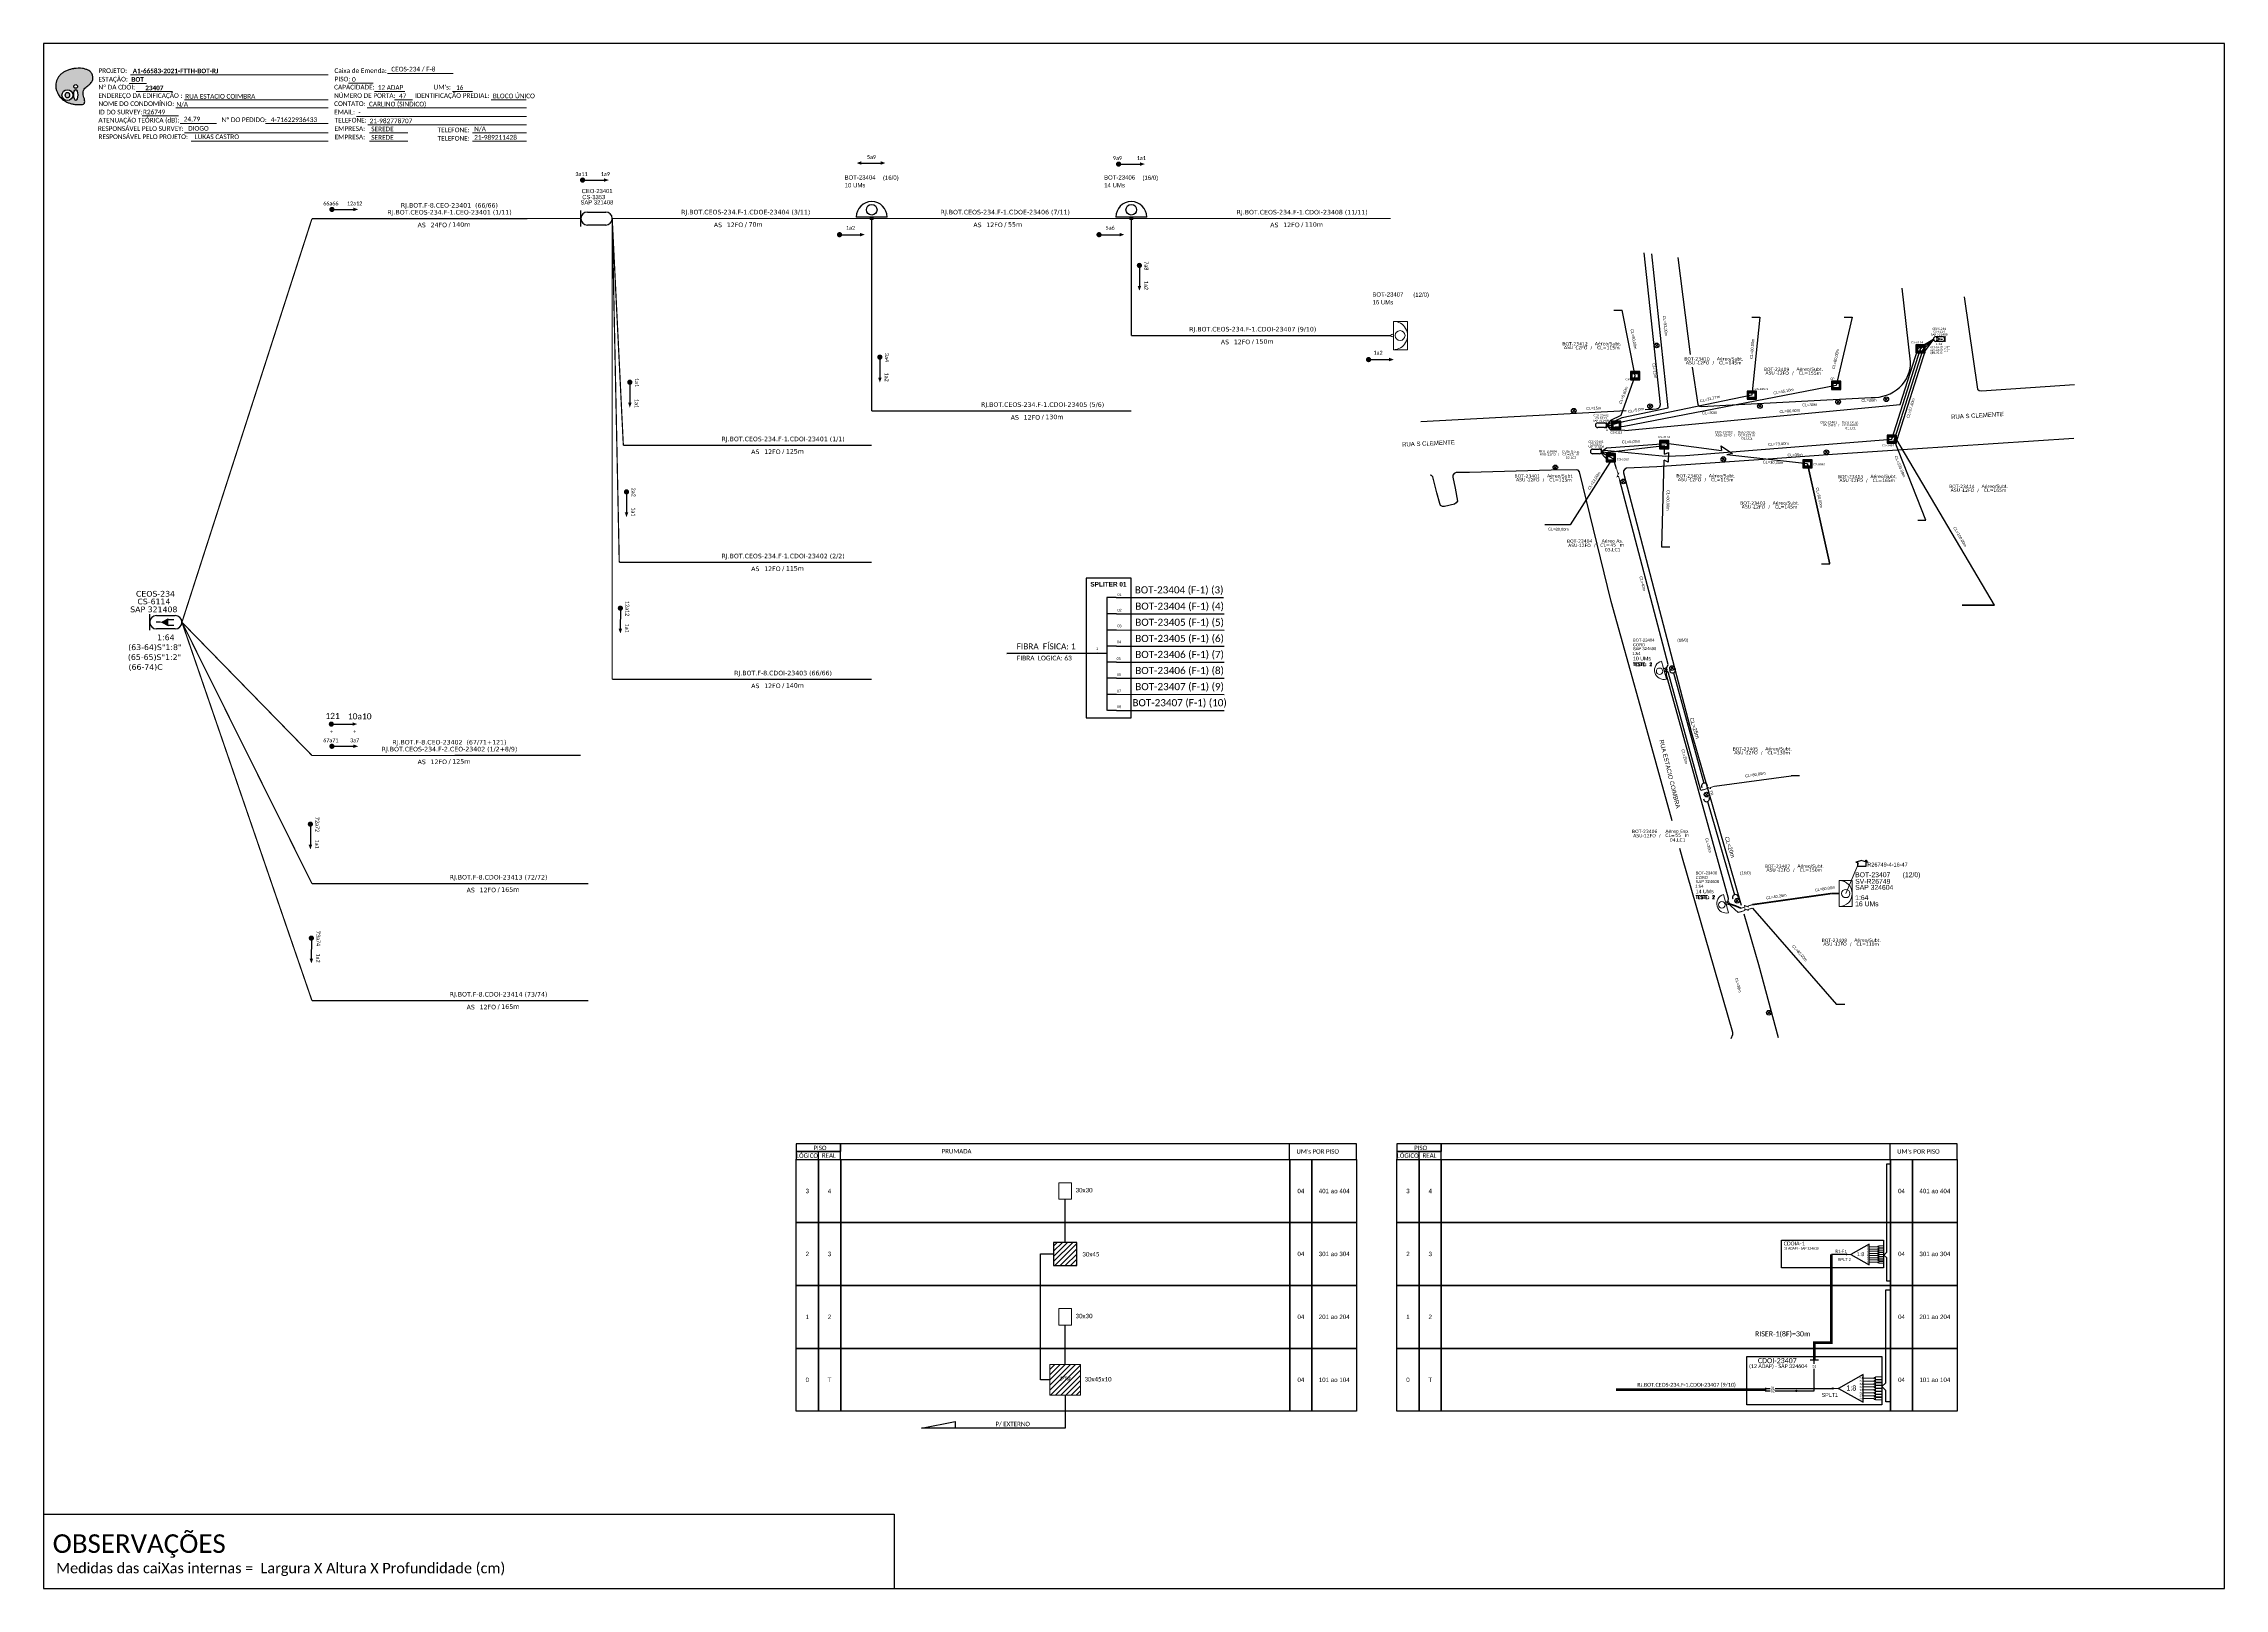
# Paper-space layout 'CDOI-23407' of a CAD drawing. Extents: x 0 to 839, y 0 to 594.
# The model-space entities are those that its viewports show. They can reach past a viewport. Long polylines and large blocks are cut down to what shows.
import ezdxf
from ezdxf.enums import TextEntityAlignment as Align

# ---------------------------------------------------------------- set-up
doc = ezdxf.new("R2010")
doc.units = 0
for name, color, linetype in [('0 @ 1', 7, 'Continuous'), ('10.1-Caixas Subterrâneas', 5, 'Continuous'), ('20.4-CEOS', 1, 'Continuous'), ('20.5-CEO', 1, 'Continuous'), ('30.4-Selo', 7, 'Continuous'), ('CAP a instalar', 1, 'Continuous'), ('label_cabos', 7, 'Continuous'), ('Legenda', 1, 'Continuous'), ('locais', 7, 'Continuous'), ('locais legendas', 7, 'Continuous'), ('QUADRA', 7, 'Continuous'), ('SEGMENTO', 10, 'Continuous'), ('SETA', 7, 'Continuous'), ('Subida Lateral', 5, 'Continuous'), ('surveys', 7, 'Continuous'), ('surveys legendas', 7, 'Continuous'), ('UNIFILAR', 7, 'Continuous')]:
    doc.layers.add(name, color=color, linetype=linetype)
for name, color, linetype, lineweight in [("20.0-LEGENDA DOS CDO'S", 1, 'Continuous', 0), ('20.1-CDO_INTERIOR', 1, 'Continuous', 0), ('20.2-CDO_POSTE', 1, 'Continuous', 5), ('20.6-CORDOALHA_SUPORTE', 7, 'Continuous', 25), ('40.1-ETIQUETAS', 1, 'Continuous', 20), ('Segmento Logradouro Texto', 7, 'Continuous', 0)]:
    doc.layers.add(name, color=color, linetype=linetype, lineweight=lineweight)
doc.layers.add('EXTRA', color=50, linetype='Continuous', plot=False)
doc.styles.add('ARIAL', font='arial.ttf')
doc.styles.add('DIGICADE', font='arial.ttf')
doc.styles.add('FTTH', font='arial.ttf')
doc.styles.add('MtXpl_Calibri', font='calibri.ttf')
doc.styles.add('ROMANS', font='romans')
doc.styles.add('siredit', font='verdana.ttf')
doc.styles.get("Standard").update_dxf_attribs({"font": 'arial.ttf'})
doc.styles.add('WMF-Calibri0', font='calibri.ttf')
doc.styles.add('WMF-Calibri1', font='calibrib.ttf')
doc.linetypes.add('FENCELINE1', pattern='A,0.25,-0.1,[133,ltypeshp.shx,S=0.1,R=0,X=-0.1,Y=0],-0.1,1', length=1.45)

# ---------------------------------------------------------------- blocks, each defined once
blk = doc.blocks.new('OI')
h = blk.add_hatch(color=40)
edge = h.paths.add_edge_path()
edge.add_spline(control_points=[(4.35, -0.67), (3.92, -0.99), (3.26, -1.5), (2.81, -2.59), (2.9, -3.5), (3.06, -4.27), (3.31, -4.85), (3.37, -5.39), (3.4, -5.88), (3.2, -6.4), (2.54, -6.61), (1.65, -6.63), (0.55, -6.67), (-0.56, -6.42), (-1.61, -6.14), (-2.77, -5.61), (-3.92, -4.77), (-4.89, -3.7), (-5.34, -2.65), (-5.6, -1.94), (-5.85, -0.96), (-5.71, 0.47), (-5.1, 2.02), (-4.14, 3.02), (-3.3, 3.61), (-2.37, 4.16), (-1.36, 4.44), (-0.56, 4.7), (0.79, 4.85), (2.24, 4.97), (3.79, 4.57), (4.67, 4.21), (5.44, 3.65), (5.76, 2.99), (6.03, 2.21), (6.01, 1.46), (5.72, 0.64), (5.31, 0.08), (4.88, -0.38), (4.51, -0.55), (4.35, -0.67)], knot_values=[0, 0, 0, 0, 1.60434, 2.417191, 3.427595, 4.282808, 4.776746, 5.304182, 5.888771, 6.258406, 6.858137, 7.79129, 8.986195, 10.124242, 11.187857, 12.242908, 13.953784, 15.414161, 16.515391, 17.349188, 17.675853, 19.552021, 21.515531, 22.568638, 23.63245, 24.621084, 25.782718, 26.745347, 27.142653, 29.870543, 31.004649, 31.921532, 32.709589, 33.801391, 34.042471, 35.192333, 35.971461, 36.628871, 37.254359, 37.836911, 37.836911, 37.836911, 37.836911], degree=3, periodic=0)
h.paths.add_polyline_path([(1.13, -0.87, -1), (-0.04, -0.87, -1)], flags=16)
edge = h.paths.add_edge_path(flags=16)
edge.add_ellipse((0.56, -3.59), major_axis=(-0.02, 1.71), ratio=0.361305, start_angle=0, end_angle=360)
h.paths.add_polyline_path([(-0.36, -3.62, -1), (-3.8, -3.62, -1)], flags=16)
edge = h.paths.add_edge_path(flags=0)
edge.add_ellipse((-2.08, -3.62), major_axis=(0, 0.885), ratio=0.758294, start_angle=0, end_angle=360)
at = {"color": 40}
for centre, radius in [((-2.08, -3.62), 1.72), ((0.54, -0.87), 0.587)]:
    blk.add_circle(centre, radius, dxfattribs=at)
blk.add_ellipse((-2.08, -3.62), major_axis=(0, 0.885), ratio=0.758294, start_param=-3.141592653589792, end_param=3.141592653589792, dxfattribs=at)
blk.add_ellipse((0.56, -3.59), major_axis=(-0.02, 1.71), ratio=0.361305, dxfattribs=at)
at = {"color": 40, "start_tangent": (-0.800898, -0.598801), "end_tangent": (-0.800898, -0.598801)}
blk.add_spline([(4.35, -0.67), (3.2, -1.78), (2.9, -2.54), (2.92, -3.55), (3.12, -4.38), (3.28, -4.85), (3.37, -5.37), (3.35, -5.95), (3.2, -6.29), (2.66, -6.55), (1.73, -6.63), (0.54, -6.62), (-0.58, -6.41), (-1.6, -6.11), (-2.56, -5.67), (-3.95, -4.67), (-4.89, -3.56), (-5.37, -2.56), (-5.64, -1.78), (-5.72, -1.46), (-5.63, 0.42), (-4.84, 2.22), (-4.13, 2.99), (-3.27, 3.62), (-2.4, 4.09), (-1.3, 4.47), (-0.37, 4.72), (0.02, 4.77), (2.75, 4.8), (3.85, 4.53), (4.69, 4.16), (5.31, 3.68), (5.85, 2.73), (5.93, 2.5), (5.94, 1.35), (5.67, 0.62), (5.29, 0.08), (4.84, -0.36), (4.35, -0.67)], degree=3, dxfattribs=at)
blk = doc.blocks.new('CARIMBO')
at = {"color": 7, "lineweight": 0}
for points in [[(134.48, -16.3), (159.61, -16.3)], [(35.15, -20.06), (41.7, -20.06)], [(35.66, -16.79), (111.64, -16.79)], [(37.81, -23.14), (51.75, -23.14)], [(119.43, -20.02), (128.92, -20.02)], [(129.48, -23.14), (141.1, -23.14)], [(159.42, -23.14), (167.09, -23.14)], [(40.13, -32.55), (54.07, -32.55)], [(52.97, -29.48), (111.64, -29.48)], [(56.38, -26.37), (111.64, -26.37)], [(122.56, -32.72), (187.83, -32.72)], [(126.6, -29.48), (187.83, -29.48)], [(137.07, -26.37), (144.01, -26.37)], [(174.24, -26.37), (187.8, -26.37)], [(54.67, -35.52), (68.61, -35.52)], [(56.38, -39.07), (111.64, -39.07)], [(126.84, -35.96), (187.83, -35.96)], [(127.45, -39.07), (142.25, -39.07)], [(167.06, -39.07), (187.83, -39.07)], [(58.87, -42.31), (111.64, -42.31)], [(127.45, -42.31), (142.25, -42.31)], [(167.06, -42.31), (187.83, -42.31)]]:
    blk.add_lwpolyline(points, dxfattribs=at)
at = {"color": 7, "xscale": 1.213923925163967, "yscale": 1.213923925163967, "zscale": 1.213923925163967, "rotation": 0.1532896023949059}
blk.add_blockref('OI', (13.86, -20.16), dxfattribs=at)
at = {"color": 7, "lineweight": 0, "style": 'WMF-Calibri0'}
for s, height, p in [('PROJETO:', 1.793, (23.26, -16.04)), ('Caixa de Emenda:', 1.7927, (114.02, -16.04)), ('ESTAÇÃO:', 1.793, (23.26, -19.32)), ('ENDEREÇO DA EDIFICAÇÃO :', 1.7927, (23.26, -25.63)), ('Nº DA CDOI:', 1.7927, (23.26, -22.39)), ('CAPACIDADE:', 1.7927, (113.91, -22.39)), ('NÚMERO DE PORTA:', 1.7927, (113.91, -25.63)), ('PISO:', 1.793, (114.09, -19.28)), ('IDENTIFICAÇÃO PREDIAL:', 1.7927, (144.99, -25.63)), ("UM's:", 1.793, (152.15, -22.39)), ('ATENUAÇÃO TEÓRICA (dB):', 1.7927, (23.26, -35.09)), ('NOME DO CONDOMÍNIO:', 1.7927, (23.26, -28.74)), ('ID DO SURVEY:', 1.7927, (23.26, -31.97)), ('CONTATO:', 1.793, (113.91, -28.74)), ('EMAIL:', 1.793, (113.91, -31.97)), ('TELEFONE:', 1.793, (114.09, -35.09)), ('RESPONSÁVEL PELO SURVEY:', 1.7927, (23.02, -38.32)), ('RESPONSÁVEL PELO PROJETO:', 1.7927, (23.26, -41.44)), ('EMPRESA:', 1.793, (114.09, -38.32)), ('EMPRESA:', 1.793, (114.09, -41.56)), ('TELEFONE:', 1.793, (153.7, -38.83)), ('TELEFONE:', 1.793, (153.7, -42.06))]:
    blk.add_text(s, height=height, dxfattribs=at).set_placement(p)
at = {"color": 7, "lineweight": 0, "flags": 8}
for tag, p, style in [('PROJ', (36.46, -16.13), 'WMF-Calibri1'), ('CEOS-XX', (135.87, -15.46), 'WMF-Calibri0'), ('EST', (35.94, -19.41), 'WMF-Calibri1'), ('LOGRADOURO', (56.65, -25.91), 'WMF-Calibri0'), ('PISO_PTR', (120.78, -19.42), 'WMF-Calibri0'), ('CAPAC.', (130.66, -22.52), 'WMF-Calibri0'), ('N°', (138.85, -25.77), 'WMF-Calibri0'), ("UC'S", (160.78, -22.54), 'WMF-Calibri0'), ('N°PREDIO', (174.94, -25.77), 'WMF-Calibri0'), ('_ID_', (40.39, -31.94), 'WMF-Calibri0'), ('NOME_DO_COND.', (53.23, -29.02), 'WMF-Calibri0'), ('O_POTEN', (56.06, -34.68), 'WMF-Calibri0'), ('EMAIL', (123.26, -32.12), 'WMF-Calibri0'), ('NOME_DO_CONTATO', (127.3, -28.89), 'WMF-Calibri0'), ('RES_SURVEY', (57.78, -38.23), 'WMF-Calibri0'), ('RES_PROJ', (60.27, -41.47), 'WMF-Calibri0'), ('TELEFONE', (127.55, -35.36), 'WMF-Calibri0'), ('EMP_RESP_SURVEY', (128.16, -38.47), 'WMF-Calibri0'), ('EMP_RESP_PROJ', (128.16, -41.71), 'WMF-Calibri0'), ('CONT_RESP_SURVEY', (167.76, -38.47), 'WMF-Calibri0'), ('CONT_RESP_PROJ', (167.76, -41.71), 'WMF-Calibri0')]:
    blk.add_attdef(tag, p, '', height=1.79, dxfattribs=dict(at, style=style))
at = {"color": 7, "lineweight": 0, "style": 'WMF-Calibri1', "flags": 8}
blk.add_attdef("N° CDO'S", text='', height=1.79, dxfattribs=at).set_placement((44.78, -22.68), align=Align.CENTER)
blk = doc.blocks.new('ETIQUETA_RS5F')
at = {"layer": '40.1-ETIQUETAS', "color": 0, "style": 'siredit'}
blk.add_text('/', height=1.5, dxfattribs=at).set_placement((1.58, -1.95), align=Align.MIDDLE_RIGHT)
for tag, p in [('ETIQUETA_R_SECUNDARIA', (1.21, 2.1)), ('ETIQUETA_R_PRIMARIA', (1.21, 4.1)), ('F_ATIVAS/F_MORTAS', (1.14, -4.24))]:
    blk.add_attdef(tag, text='', height=1.5, dxfattribs=at).set_placement(p, align=Align.MIDDLE_CENTER)
for tag, p in [('TIPO_CABO', (-6.58, -2.12)), ('CAP_CABO', (0.4, -2.09))]:
    blk.add_attdef(tag, text='', height=1.5, dxfattribs=at).set_placement(p, align=Align.MIDDLE_RIGHT)
for tag, p in [('FUSÃO_1', (0.85, -8.39)), ('FUSÃO_2', (0.85, -10.6)), ('FUSÃO_3', (0.85, -12.93)), ('FUSÃO_4', (0.85, -15.14)), ('FUSÃO_5', (0.85, -17.16))]:
    blk.add_attdef(tag, text='', height=1.5, dxfattribs=at).set_placement(p, align=Align.CENTER)
blk.add_attdef('METROS', text='', height=1.5, dxfattribs=at).set_placement((2.14, -1.95), align=Align.MIDDLE_LEFT)
blk = doc.blocks.new('CDOE-TEXTO PADRÃO')
at = {"layer": "20.0-LEGENDA DOS CDO'S", "color": 0, "style": 'ARIAL'}
for tag, p in [('CDO_N', (0.49, 7.39)), ('SAP', (0.51, 1.67)), ('CORDOALHA', (0.5, 4.33)), ('SPLITER_1', (0.59, -0.91)), ('(XX-XX_F)S', (0.54, -8.29)), ('SPLITER_2', (0.6, -3.55)), ('(XX-XX_L)S', (0.55, -10.83)), ('UMS', (0.55, -13.15))]:
    blk.add_attdef(tag, p, '', height=1.7, rotation=0.11799, dxfattribs=at)
blk.add_attdef('FIBRAS_UTILIZADAS', text='', height=1.7, rotation=0.11799, dxfattribs=at).set_placement((19.77, 7.43), align=Align.CENTER)
blk = doc.blocks.new('SAN')
at = {"layer": 'SETA'}
blk.add_lwpolyline([(-2.58, 0), (6.02, 0)], dxfattribs=at)
for points in [[(-2.1, -0.66), (-3.93, 0), (-2.1, 0.67)], [(5.33, 0.68), (7.16, 0.01), (5.33, -0.65)]]:
    blk.add_solid(points, dxfattribs=at)
blk = doc.blocks.new('CEOS_RP_CT_DRT')
at = {"layer": '20.4-CEOS', "color": 0}
for p, q in [((-4.54, 1.19), (-1.19, 1.19)), ((-1.19, -1.19), (-4.54, -1.19))]:
    blk.add_line(p, q, dxfattribs=at)
for points in [[(-5.73, -1.43), (-5.73, 1.44)], [(-3.79, 0), (-4.59, 0)], [(-2.47, 0.48), (-1.45, 0.48)], [(-2.47, -0.52), (-1.45, -0.52)]]:
    blk.add_lwpolyline(points, dxfattribs=at)
blk.add_lwpolyline([(-3.79, 0, 0, 1.47, 0), (-2.41, 0, 1.47, 1.47, 0)], format="xyseb", dxfattribs=at)
for centre, start, end in [((-4.54, 0), 90, 270), ((-1.19, 0), 270, 90)]:
    blk.add_arc(centre, 1.19, start, end, dxfattribs=at)
at = {"layer": '20.4-CEOS', "color": 7, "style": 'siredit'}
for tag, p in [('Nº_DA_CEOS', (-2.86, 5.6)), ('LOCAL', (-2.86, 4.24)), ('SAP', (-2.86, 2.78)), ('RACIO_SPLITAGEM', (-2.86, -1.88)), ('FIBRAS_SPLITTER', (-2.86, -3.58)), ('RESERVA_FINAIS', (-2.86, -6.39)), ('FIBRAS_TOP_C', (-2.86, -5.08))]:
    blk.add_attdef(tag, text='', height=1.01, dxfattribs=at).set_placement(p, align=Align.TOP_CENTER)
blk = doc.blocks.new('SURVEY_SURVEY')
for p, q in [((0, 0.0000152), (-0.0000151, 0.0000108)), ((-0.0000151, 0.0000108), (-0.0000104, 0.0000108)), ((-0.0000103, 0), (-0.0000103, 0.0000108)), ((0.0000103, 0), (-0.0000103, 0)), ((0, 0.0000152), (0.0000151, 0.0000108)), ((0.0000101, 0.0000159), (0.0000117, 0.0000159)), ((0.0000101, 0.0000123), (0.0000101, 0.0000159)), ((0.0000151, 0.0000108), (0.0000103, 0.0000108)), ((0.0000103, 0.0000108), (0.0000103, 0)), ((0.0000117, 0.0000159), (0.0000117, 0.0000119))]:
    blk.add_line(p, q)
blk = doc.blocks.new('*X65')
at = {"color": 0, "linetype": 'Continuous'}
for p, q in [((-1.25, 0.34099), (-0.49099, 1.1)), ((-1.25, 0.517767), (-0.667767, 1.1)), ((-1.25, 0.694544), (-0.844544, 1.1)), ((-1.25, 0.87132), (-1.02132, 1.1)), ((-1.25, 1.048097), (-1.198097, 1.1)), ((-1.25, 0.164214), (-0.8035, 0.610714)), ((-1.25, -0.012563), (-0.8035, 0.433937)), ((-1.25, -0.18934), (-0.8035, 0.25716)), ((-1.25, -0.366117), (-0.8035, 0.080383)), ((-0.789214, 0.625), (-0.314214, 1.1)), ((-0.612437, 0.625), (-0.137437, 1.1)), ((-0.43566, 0.625), (0.03934, 1.1)), ((-0.258883, 0.625), (0.216117, 1.1)), ((-0.082107, 0.625), (0.392893, 1.1)), ((0.09467, 0.625), (0.56967, 1.1)), ((0.271447, 0.625), (0.746447, 1.1)), ((0.448223, 0.625), (0.923223, 1.1)), ((0.625, 0.625), (1.1, 1.1)), ((0.801777, 0.625), (1.25, 1.073223)), ((0.8035, 0.449947), (1.25, 0.896447)), ((0.8035, 0.27317), (1.25, 0.71967)), ((0.8035, 0.096393), (1.25, 0.542893)), ((0.8035, -0.080383), (1.25, 0.366117)), ((0.8035, -0.25716), (1.25, 0.18934)), ((0.8035, -0.433937), (1.25, 0.012563)), ((-1.25, -0.542893), (-0.8035, -0.096393)), ((-1.25, -0.71967), (-0.8035, -0.27317)), ((-1.25, -0.896447), (-0.8035, -0.449947)), ((-1.25, -1.073223), (-0.801777, -0.625)), ((-1.1, -1.1), (-0.625, -0.625)), ((-0.923223, -1.1), (-0.448223, -0.625)), ((-0.746447, -1.1), (-0.271447, -0.625)), ((-0.56967, -1.1), (-0.09467, -0.625)), ((-0.392893, -1.1), (0.082107, -0.625)), ((-0.216117, -1.1), (0.258883, -0.625)), ((-0.03934, -1.1), (0.43566, -0.625)), ((0.137437, -1.1), (0.612437, -0.625)), ((0.314214, -1.1), (0.789214, -0.625)), ((0.49099, -1.1), (1.25, -0.34099)), ((0.667767, -1.1), (1.25, -0.517767)), ((0.8035, -0.610714), (1.25, -0.164214)), ((0.844544, -1.1), (1.25, -0.694544)), ((1.02132, -1.1), (1.25, -0.87132)), ((1.198097, -1.1), (1.25, -1.048097))]:
    blk.add_line(p, q, dxfattribs=at)
blk = doc.blocks.new('MANHOLE_MQ')
at = {"color": 0, "linetype": 'Continuous'}
for p, q in [((0.0000062, 0.0000057), (-0.0000063, 0.0000057)), ((-0.0000063, 0.0000057), (-0.0000063, -0.0000053)), ((-0.000004, 0.0000033), (0.000004, 0.0000033)), ((-0.000004, -0.0000029), (-0.000004, 0.0000033)), ((0.000004, 0.0000033), (0.000004, -0.0000029)), ((0.0000062, -0.0000053), (0.0000062, 0.0000057)), ((-0.0000063, -0.0000053), (0.0000062, -0.0000053)), ((0.000004, -0.0000029), (-0.000004, -0.0000029)), ((0.000004, -0.0000029), (0.000004, -0.0000029))]:
    blk.add_line(p, q, dxfattribs=at)
at = {"color": 0, "linetype": 'Continuous', "xscale": 5e-06, "yscale": 5e-06, "zscale": 1e-05}
blk.add_blockref('*X65', (0, 0.0000002), dxfattribs=at)
blk = doc.blocks.new('*U86')
at = {"layer": '20.4-CEOS', "color": 7, "style": 'siredit'}
for tag, p in [('FIBRAS_SPLITTER', (0, 0)), ('FIBRAS_TOP_C', (0, -4.1)), ('RESERVA_FINAIS', (0, -5.5))]:
    blk.add_attdef(tag, p, '', height=1.01, dxfattribs=at)
for tag, p, flags in [('ID_ATIVIDADE', (0, -6.8), 3), ('FATOR', (0, -8.1), 1), ('QTDE', (0, -9.4), 1), ('FID', (0, -10.7), 1)]:
    blk.add_attdef(tag, p, '', height=1.01, dxfattribs=dict(at, flags=flags))
blk = doc.blocks.new('*U88')
at = {"layer": '20.4-CEOS', "color": 7, "style": 'siredit'}
blk.add_attdef('FIBRAS_SPLITTER', (0, 0), '', height=1.01, dxfattribs=at)
for tag, p, flags in [('ID_ATIVIDADE', (0, -1.5), 3), ('FATOR', (0, -2.8), 1), ('QTDE', (0, -4.1), 1), ('FID', (0, -5.4), 1)]:
    blk.add_attdef(tag, p, '', height=1.01, dxfattribs=dict(at, flags=flags))
blk = doc.blocks.new('Inst CDOE-16 CAIXA DIST OPT CDOE 48F_16D C_SPL_2_1_8')
at = {"layer": "20.0-LEGENDA DOS CDO'S", "color": 0, "style": 'ARIAL'}
for tag, p, height in [('FID', (0.12, 5.25), 0.8), ('1:XX', (-0.01, 1.7), 0.8), ('SAP', (0.12, 2.96), 0.8), ('CORDOALHA', (0.12, 4.02), 0.8), ('UMS', (0.14, 0.22), 1)]:
    blk.add_attdef(tag, p, '', height=height, rotation=0.11799, dxfattribs=at)
at = {"layer": "20.0-LEGENDA DOS CDO'S", "color": 0}
for tag, p, style, flags in [('ID_ATIVIDADE', (0.12, 6.47), 'ARIAL', 3), ('FATOR', (7.92, 6.47), 'ARIAL', 1), ('QTDE', (0.1, -1.17), 'DIGICADE', 3)]:
    blk.add_attdef(tag, p, '', height=0.8, rotation=0.11799, dxfattribs=dict(at, style=style, flags=flags))
at = {"layer": "20.0-LEGENDA DOS CDO'S", "color": 0, "style": 'ARIAL'}
blk.add_attdef('FIBRAS_UTILIZADAS', text='', height=0.8, rotation=0.11799, dxfattribs=at).set_placement((13.48, 5.26), align=Align.CENTER)
blk = doc.blocks.new('Teste  FTTH')
at = {"color": 0, "lineweight": 0, "style": 'ROMANS'}
for tag, p in [('TESTE', (-2.3, -0.29)), ('QTDE', (0.21, -0.29))]:
    blk.add_attdef(tag, p, '', height=0.48, dxfattribs=at)
for tag, p, flags in [('FID', (-2.23, -1.25), 1), ('FATOR', (-2.23, -2.03), 3), ('ID_ATIVIDADE', (-2.23, -2.72), 3)]:
    blk.add_attdef(tag, p, '', height=0.48, dxfattribs=dict(at, flags=flags))
blk = doc.blocks.new('LEGENDA DOS CABOS')
at = {"layer": 'EXTRA', "color": 0, "style": 'siredit'}
for tag, p in [('ID', (4.6, 0.97)), ('XX', (9.03, 0.97))]:
    blk.add_attdef(tag, text='', height=0.48, rotation=359.69001, dxfattribs=at).set_placement(p, align=Align.MIDDLE_CENTER)
at = {"layer": 'Legenda', "color": 0, "style": 'siredit'}
for tag, p in [('TIPO_CABO', (1.31, 0)), ('CABO', (4.69, -0.05)), ('/', (6.81, -0.05)), ('METROS', (10.03, -0.05))]:
    blk.add_attdef(tag, text='', height=0.8, rotation=359.69001, dxfattribs=at).set_placement(p, align=Align.MIDDLE_CENTER)
blk = doc.blocks.new('Inst CB DT OCUP CFOA-SM-ASU-120-S-12')
at = {"layer": 'label_cabos', "color": 0, "style": 'siredit'}
for tag, flags, p in [('ID_ATIVIDADE', 3, (1.31, 2.67)), ('FATOR', 1, (11.56, 2.55))]:
    blk.add_attdef(tag, text='', height=1, rotation=359.69001, dxfattribs=dict(at, flags=flags)).set_placement(p, align=Align.MIDDLE_CENTER)
for tag, p in [('TIPO_CABO', (1.26, 0)), ('DESTINO_CABO', (3.13, 1.26)), ('CABO', (4.69, -0.05)), ('/', (7.71, -0.05)), ('LANCE', (10.91, 0)), ('TIPO_CABO', (13.11, 1.24)), ('UND', (15.96, 0)), ('FID', (13.15, -1.41))]:
    blk.add_attdef(tag, text='', height=1, rotation=359.69001, dxfattribs=at).set_placement(p, align=Align.MIDDLE_CENTER)
blk.add_attdef('QTDE', (12.43, -0.47), '', height=1, rotation=359.69001, dxfattribs=at)
blk = doc.blocks.new('Inst CB AS CFOA-SM-ASU-120-S-12')
at = {"layer": 'label_cabos', "color": 0, "style": 'siredit'}
for tag, flags, p in [('ID_ATIVIDADE', 3, (1.31, 2.67)), ('FATOR', 1, (11.56, 2.55))]:
    blk.add_attdef(tag, text='', height=1, rotation=359.69001, dxfattribs=dict(at, flags=flags)).set_placement(p, align=Align.MIDDLE_CENTER)
for tag, p in [('TIPO_CABO', (1.26, 0)), ('DESTINO_CABO', (3.13, 1.26)), ('CABO', (4.69, -0.05)), ('/', (7.71, -0.05)), ('LANCE', (10.81, 0)), ('TIPO_CABO', (13.11, 1.24)), ('UND', (15.96, 0)), ('FID', (13.15, -1.41))]:
    blk.add_attdef(tag, text='', height=1, rotation=359.69001, dxfattribs=at).set_placement(p, align=Align.MIDDLE_CENTER)
blk.add_attdef('QTDE', (12.43, -0.47), '', height=1, rotation=359.69001, dxfattribs=at)
blk = doc.blocks.new('Inst CB ESP CFOA-SM-ASU-120-S-12')
at = {"layer": 'label_cabos', "color": 0, "style": 'siredit'}
for tag, flags, p in [('ID_ATIVIDADE', 3, (1.31, 2.67)), ('FATOR', 1, (11.56, 2.55))]:
    blk.add_attdef(tag, text='', height=1, rotation=359.69001, dxfattribs=dict(at, flags=flags)).set_placement(p, align=Align.MIDDLE_CENTER)
for tag, p in [('TIPO_CABO', (1.26, 0)), ('DESTINO_CABO', (3.13, 1.26)), ('CABO', (4.69, -0.05)), ('/', (7.71, -0.05)), ('LANCE', (10.81, 0)), ('TIPO_CABO', (13.11, 1.24)), ('UND', (15.96, 0)), ('FID', (13.15, -1.41))]:
    blk.add_attdef(tag, text='', height=1, rotation=359.69001, dxfattribs=at).set_placement(p, align=Align.MIDDLE_CENTER)
blk.add_attdef('QTDE', (12.43, -0.47), '', height=1, rotation=359.69001, dxfattribs=at)
blk = doc.blocks.new('Inst CB DT OCUP CFOA-SM-AS-80-TS-24')
at = {"layer": 'label_cabos', "color": 0, "style": 'siredit'}
for tag, flags, p in [('ID_ATIVIDADE', 3, (1.31, 2.67)), ('FATOR', 1, (11.56, 2.55))]:
    blk.add_attdef(tag, text='', height=1, rotation=359.69001, dxfattribs=dict(at, flags=flags)).set_placement(p, align=Align.MIDDLE_CENTER)
for tag, p in [('TIPO_CABO', (1.76, 0)), ('DESTINO_CABO', (3.13, 1.26)), ('CABO', (4.69, -0.05)), ('/', (7.71, -0.05)), ('LANCE', (10.91, 0)), ('TIPO_CABO', (13.11, 1.24)), ('UND', (15.96, 0)), ('FID', (13.15, -1.41))]:
    blk.add_attdef(tag, text='', height=1, rotation=359.69001, dxfattribs=at).set_placement(p, align=Align.MIDDLE_CENTER)
blk.add_attdef('QTDE', (12.43, -0.47), '', height=1, rotation=359.69001, dxfattribs=at)
blk = doc.blocks.new('SPLT_1-8_SC-APC')
at = {"color": 1, "lineweight": 0}
blk.add_lwpolyline([(-17, -7.5), (-19.3, -7.5)], dxfattribs=at)
at = {"color": 1}
blk.add_lwpolyline([(-7.4, -2.1), (-17, -7.5), (-7.4, -13), (-7.4, -2.1)], dxfattribs=at)
at = {"color": 3, "lineweight": 0}
for points in [[(-3, -3.5), (-7.4, -3.5)], [(-7.4, -4.7), (-3, -4.7)], [(-7.4, -5.8), (-3, -5.8)], [(-7.4, -7), (-3, -7)], [(-7.4, -8.1), (-3, -8.1)], [(-7.4, -9.3), (-3, -9.3)], [(-7.4, -10.4), (-3, -10.4)], [(-2.4, -3), (-2.4, -4)], [(-2.4, -3), (0, -3)], [(-2.4, -4), (0, -4)], [(-2.4, -4.2), (-2.4, -5.2)], [(-2.4, -4.2), (0, -4.2)], [(-2.4, -5.2), (0, -5.2)], [(-2.4, -5.3), (-2.4, -6.3)], [(-2.4, -5.3), (0, -5.3)], [(-2.4, -6.3), (0, -6.3)], [(-2.4, -6.5), (-2.4, -7.5)], [(-2.4, -6.5), (0, -6.5)], [(-2.4, -7.5), (0, -7.5)], [(-2.4, -7.6), (-2.4, -8.6)], [(-2.4, -7.6), (0, -7.6)], [(-2.4, -8.6), (0, -8.6)], [(-2.4, -8.8), (-2.4, -9.8)], [(-2.4, -8.8), (0, -8.8)], [(-2.4, -9.8), (0, -9.8)], [(-2.4, -9.9), (-2.4, -10.9)], [(-2.4, -9.9), (0, -9.9)], [(-2.4, -10.9), (0, -10.9)], [(-2.4, -11.1), (-2.4, -12.1)], [(-2.4, -11.1), (0, -11.1)], [(-7.4, -11.6), (-3, -11.6)], [(-2.4, -12.1), (0, -12.1)]]:
    blk.add_lwpolyline(points, dxfattribs=at)
for points in [[(-3, -3.2), (-2.4, -3.2), (-2.4, -3.8), (-3, -3.8)], [(-3, -4.4), (-2.4, -4.4), (-2.4, -5), (-3, -5)], [(-3, -5.5), (-2.4, -5.5), (-2.4, -6.1), (-3, -6.1)], [(-3, -6.7), (-2.4, -6.7), (-2.4, -7.3), (-3, -7.3)], [(-3, -7.8), (-2.4, -7.8), (-2.4, -8.4), (-3, -8.4)], [(-3, -9), (-2.4, -9), (-2.4, -9.6), (-3, -9.6)], [(-3, -10.1), (-2.4, -10.1), (-2.4, -10.7), (-3, -10.7)], [(-3, -11.3), (-2.4, -11.3), (-2.4, -11.9), (-3, -11.9)]]:
    blk.add_lwpolyline(points, close=True, dxfattribs=at)
at = {"color": 1, "style": 'ARIAL'}
for s, height, p in [('1:8', 2, (-13.9, -8.4)), ('S1', 0.75, (-8.7, -3.8)), ('S2', 0.75, (-8.7, -5)), ('S3', 0.75, (-8.7, -6.2)), ('S4', 0.75, (-8.7, -7.4)), ('S5', 0.75, (-8.7, -8.6)), ('S6', 0.75, (-8.7, -9.7)), ('S7', 0.75, (-8.7, -10.8)), ('S8', 0.75, (-8.7, -11.9))]:
    blk.add_text(s, height=height, dxfattribs=at).set_placement(p)

msp = doc.modelspace()

# ---------------------------------------------------------------- hatches: boundary and pattern name
h = msp.add_hatch()
h.set_pattern_fill('ANSI31', color=1, scale=0.443478)
h.set_pattern_definition([(45, (-619.5191, 165), (-0.9956371, 0.9956371), [])])
h.paths.add_polyline_path([(299.07, 829.18), (307.94, 829.18), (307.94, 838.05), (299.07, 838.05)])
h = msp.add_hatch(color=3)
h.dxf.hatch_style = 1
edge = h.paths.add_edge_path()
edge.add_arc((603.94, 833.41), 0.189, 0, 360)
h = msp.add_hatch()
h.set_pattern_fill('ANSI31', color=1, scale=0.443478)
h.set_pattern_definition([(45, (-49.8624, 2765.4645), (-0.9956371, 0.9956371), [])])
h.paths.add_polyline_path([(309.34, 791.06), (297.66, 791.06), (297.66, 779.37), (309.34, 779.37)])
h.paths.add_polyline_path([(301.16, 784.28), (306.19, 784.28), (306.19, 786.85), (301.16, 786.85)], flags=24)

# ---------------------------------------------------------------- linework, layer by layer
at = {"color": 7, "linetype": 'Continuous'}
for p, q in [((319.55, 1086.01), (319.55, 1042.58)), ((323.07, 1086.01), (319.55, 1086.01)), ((323.24, 1079.73), (319.73, 1079.73)), ((323.24, 1073.53), (319.73, 1073.53)), ((323.24, 1067.31), (319.73, 1067.31)), ((315.9, 1064.58), (319.53, 1064.58)), ((323.24, 1061.15), (319.73, 1061.15)), ((323.24, 1054.98), (319.73, 1054.98)), ((323.24, 1048.8), (319.73, 1048.8)), ((323.24, 1042.62), (319.73, 1042.62))]:
    msp.add_line(p, q, dxfattribs=at)
at = {"color": 10, "linetype": 'Continuous'}
for p, q in [((323.07, 1086.01), (364.44, 1086)), ((323.24, 1079.73), (364.62, 1079.71)), ((323.24, 1073.55), (364.62, 1073.53)), ((323.24, 1067.33), (364.62, 1067.31)), ((323.24, 1061.16), (364.62, 1061.15)), ((323.24, 1055), (364.62, 1054.98)), ((323.24, 1048.81), (364.62, 1048.8)), ((323.24, 1042.62), (364.61, 1042.61))]:
    msp.add_line(p, q, dxfattribs=at)
at = {"color": 1, "linetype": 'Continuous', "lineweight": 60}
msp.add_line((315.9, 1064.58), (281.11, 1064.47), dxfattribs=at)
at = {"color": 1}
for p, q in [((565.57, 794.17), (617.51, 794.17)), ((565.57, 775.62), (565.57, 794.17)), ((617.51, 794.17), (617.51, 775.62)), ((572.81, 782.2), (572.81, 780.67)), ((610.31, 787.25), (600.86, 781.92)), ((600.86, 781.92), (610.31, 776.6)), ((610.31, 776.6), (610.31, 787.25)), ((617.51, 775.62), (565.57, 775.62))]:
    msp.add_line(p, q, dxfattribs=at)
at = {"color": 5}
for p, q in [((589.93, 792.96), (593.18, 792.96)), ((591.55, 791.31), (591.55, 792.96)), ((591.55, 780.94), (591.55, 789.49)), ((584.69, 780.94), (591.55, 780.94))]:
    msp.add_line(p, q, dxfattribs=at)
at = {"color": 3}
for p, q in [((572.81, 781.92), (574.63, 781.92)), ((576.51, 781.92), (591.35, 781.92)), ((591.74, 781.92), (598.68, 781.92))]:
    msp.add_line(p, q, dxfattribs=at)
at = {"color": 2}
for p, q in [((572.81, 780.94), (574.63, 780.94)), ((576.52, 780.94), (584.69, 780.94))]:
    msp.add_line(p, q, dxfattribs=at)
at = {"color": 1, "lineweight": 0}
msp.add_line((600.86, 781.92), (598.68, 781.92), dxfattribs=at)
at = {"color": 3, "lineweight": 0}
for p, q in [((614.59, 785.87), (610.31, 785.87)), ((610.31, 784.74), (614.59, 784.74)), ((610.31, 783.61), (614.59, 783.61)), ((610.31, 782.49), (614.59, 782.49)), ((610.31, 781.36), (614.59, 781.36)), ((610.31, 780.23), (614.59, 780.23)), ((614.59, 786.15), (615.15, 786.15)), ((614.59, 785.59), (614.59, 786.15)), ((615.15, 785.59), (614.59, 785.59)), ((614.59, 785.02), (615.15, 785.02)), ((614.59, 784.46), (614.59, 785.02)), ((615.15, 784.46), (614.59, 784.46)), ((614.59, 783.89), (615.15, 783.89)), ((614.59, 783.33), (614.59, 783.89)), ((615.15, 783.33), (614.59, 783.33)), ((614.59, 782.77), (615.15, 782.77)), ((614.59, 782.21), (614.59, 782.77)), ((615.15, 782.21), (614.59, 782.21)), ((614.59, 781.64), (615.15, 781.64)), ((614.59, 781.08), (614.59, 781.64)), ((615.15, 781.08), (614.59, 781.08)), ((614.59, 780.51), (615.15, 780.51)), ((614.59, 779.95), (614.59, 780.51)), ((615.15, 779.95), (614.59, 779.95)), ((615.15, 786.35), (615.15, 785.39)), ((615.15, 786.35), (617.51, 786.35)), ((615.15, 786.15), (615.15, 785.59)), ((615.15, 785.39), (617.51, 785.39)), ((615.15, 785.22), (615.15, 784.26)), ((615.15, 785.22), (617.51, 785.22)), ((615.15, 785.02), (615.15, 784.46)), ((615.15, 784.26), (617.51, 784.26)), ((615.15, 784.1), (615.15, 783.13)), ((615.15, 784.1), (617.51, 784.1)), ((615.15, 783.89), (615.15, 783.33)), ((615.15, 783.13), (617.51, 783.13)), ((615.15, 782.97), (615.15, 782)), ((615.15, 782.97), (617.51, 782.97)), ((615.15, 782.77), (615.15, 782.21)), ((615.15, 782), (617.51, 782)), ((615.15, 781.84), (615.15, 780.88)), ((615.15, 781.84), (617.51, 781.84)), ((615.15, 781.64), (615.15, 781.08)), ((615.15, 780.88), (617.51, 780.88)), ((615.15, 780.71), (615.15, 779.75)), ((615.15, 780.71), (617.51, 780.71)), ((615.15, 780.51), (615.15, 779.95)), ((610.31, 779.1), (614.59, 779.1)), ((610.31, 777.98), (614.59, 777.98)), ((614.59, 779.38), (615.15, 779.38)), ((614.59, 778.82), (614.59, 779.38)), ((615.15, 778.82), (614.59, 778.82)), ((614.59, 778.26), (615.15, 778.26)), ((614.59, 777.7), (614.59, 778.26)), ((615.15, 777.7), (614.59, 777.7)), ((615.15, 779.75), (617.51, 779.75)), ((615.15, 779.59), (615.15, 778.62)), ((615.15, 779.59), (617.51, 779.59)), ((615.15, 779.38), (615.15, 778.82)), ((615.15, 778.62), (617.51, 778.62)), ((615.15, 778.46), (615.15, 777.49)), ((615.15, 778.46), (617.51, 778.46)), ((615.15, 778.26), (615.15, 777.7)), ((615.15, 777.49), (617.51, 777.49))]:
    msp.add_line(p, q, dxfattribs=at)
for points in [[(-89.32, 705.02), (749.25, 705.02), (749.25, 1299.02), (-89.32, 1299.02), (-89.32, 705.02)], [(526.57, 1158.34), (529.46, 1158.49), (530.88, 1158.57), (531.67, 1158.8), (532.22, 1159.38), (532.39, 1160.2), (526.15, 1218.55)], [(539.1, 1216.77), (543.87, 1179.51)], [(544.58, 1174.58), (546.8, 1160.19), (547.4, 1159.66), (548.28, 1159.49), (557.57, 1160.01), (613.48, 1163), (614.96, 1162.98), (616.45, 1163.12), (617.91, 1163.41), (619.33, 1163.83), (620.69, 1164.38), (621.99, 1165.07), (623.2, 1165.87), (624.32, 1166.8), (625.32, 1167.81), (626.2, 1168.93), (626.96, 1170.12), (627.57, 1171.38), (628.04, 1172.7), (628.36, 1174.05), (628.52, 1175.41), (628.53, 1176.62), (625.39, 1204.94)], [(440.3, 1153.69), (519.23, 1157.94)], [(208.59, 869.92), (208.59, 872.96)], [(217.14, 869.92), (415.5, 869.92), (415.5, 876), (217.14, 876), (217.14, 876), (217.14, 872.96)], [(389.81, 869.92), (389.81, 876)], [(439.56, 869.92), (439.56, 872.96)], [(448.12, 869.92), (646.48, 869.92), (646.48, 876), (448.12, 876), (448.12, 876), (448.12, 872.96)], [(620.79, 869.92), (620.79, 876)]]:
    msp.add_lwpolyline(points)
at = {"color": 7, "lineweight": 0}
msp.add_lwpolyline([(-4.01, 1268.26), (20.14, 1268.26)], dxfattribs=at)
at = {"const_width": 1}
for points in [[(323.53, 1252.69, 1), (324.53, 1252.69, 1)], [(316.02, 1225.55, 1), (317.02, 1225.55, 1)], [(332.04, 1214.23, 1), (332.04, 1213.23, 1)], [(419.66, 1177.52, 1), (420.66, 1177.52, 1)]]:
    msp.add_lwpolyline(points, format="xyb", close=True, dxfattribs=at)
at = {"color": 7}
for points, const_width in [([(117.42, 1246.54, 1), (118.42, 1246.54, 1)], 1), ([(21.04, 1235.26, 1), (22.04, 1235.26, 1)], 1), ([(216.23, 1225.55, 1), (217.23, 1225.55, 1)], 1), ([(232.24, 1178.97, 1), (232.24, 1177.97, 1)], 1), ([(136.1, 1169.32, 1), (136.1, 1168.32, 1)], 1), ([(134.82, 1127.16, 1), (134.82, 1126.16, 1)], 1), ([(132.45, 1082.43, 1), (132.45, 1081.43, 1)], 1), ([(20.82, 1037.36, 1), (21.81, 1037.36, 1)], 0.984), ([(21.04, 1028.83, 1), (22.04, 1028.83, 1)], 1), ([(13.26, 999.39, 1), (13.26, 998.39, 1)], 1), ([(13.63, 955.57, 1), (13.63, 954.57, 1)], 1)]:
    msp.add_lwpolyline(points, format="xyb", close=True, dxfattribs=dict(at, const_width=const_width))
msp.add_lwpolyline([(311.58, 1039.8), (328.86, 1039.8), (328.86, 1093.45), (311.58, 1093.45)], close=True, dxfattribs=at)
for points in [[(200.03, 872.96), (217.14, 872.96), (217.14, 876), (200.03, 876)], [(200.03, 869.92), (217.14, 869.92), (217.14, 872.96), (200.03, 872.96)], [(431.01, 872.96), (448.12, 872.96), (448.12, 876), (431.01, 876)], [(431.01, 869.92), (448.12, 869.92), (448.12, 872.96), (431.01, 872.96)], [(200.06, 869.92), (208.61, 869.92), (208.61, 845.72), (200.06, 845.72)], [(208.61, 869.92), (217.17, 869.92), (217.17, 845.72), (208.61, 845.72)], [(217.17, 869.92), (389.84, 869.92), (389.84, 845.72), (217.17, 845.72)], [(389.84, 869.92), (398.39, 869.92), (398.39, 845.72), (389.84, 845.72)], [(398.39, 869.92), (415.5, 869.92), (415.5, 845.72), (398.39, 845.72)], [(431.04, 869.92), (439.59, 869.92), (439.59, 845.72), (431.04, 845.72)], [(439.59, 869.92), (448.14, 869.92), (448.14, 845.72), (439.59, 845.72)], [(448.14, 869.92), (620.82, 869.92), (620.82, 845.72), (448.14, 845.72)], [(620.82, 869.92), (629.37, 869.92), (629.37, 845.72), (620.82, 845.72)], [(629.37, 869.92), (646.48, 869.92), (646.48, 845.72), (629.37, 845.72)], [(200.06, 845.72), (208.61, 845.72), (208.61, 821.52), (200.06, 821.52)], [(208.61, 845.72), (217.17, 845.72), (217.17, 821.52), (208.61, 821.52)], [(217.17, 845.72), (389.84, 845.72), (389.84, 821.52), (217.17, 821.52)], [(389.84, 845.72), (398.39, 845.72), (398.39, 821.52), (389.84, 821.52)], [(398.39, 845.72), (415.5, 845.72), (415.5, 821.52), (398.39, 821.52)], [(431.04, 845.72), (439.59, 845.72), (439.59, 821.52), (431.04, 821.52)], [(439.59, 845.72), (448.14, 845.72), (448.14, 821.52), (439.59, 821.52)], [(448.14, 845.72), (620.82, 845.72), (620.82, 821.52), (448.14, 821.52)], [(620.82, 845.72), (629.37, 845.72), (629.37, 821.52), (620.82, 821.52)], [(629.37, 845.72), (646.48, 845.72), (646.48, 821.52), (629.37, 821.52)], [(200.06, 821.52), (208.61, 821.52), (208.61, 797.32), (200.06, 797.32)], [(208.61, 821.52), (217.17, 821.52), (217.17, 797.32), (208.61, 797.32)], [(217.17, 821.52), (389.84, 821.52), (389.84, 797.32), (217.17, 797.32)], [(389.84, 821.52), (398.39, 821.52), (398.39, 797.32), (389.84, 797.32)], [(398.39, 821.52), (415.5, 821.52), (415.5, 797.32), (398.39, 797.32)], [(431.04, 821.52), (439.59, 821.52), (439.59, 797.32), (431.04, 797.32)], [(439.59, 821.52), (448.14, 821.52), (448.14, 797.32), (439.59, 797.32)], [(448.14, 821.52), (620.82, 821.52), (620.82, 797.32), (448.14, 797.32)], [(620.82, 821.52), (629.37, 821.52), (629.37, 797.32), (620.82, 797.32)], [(629.37, 821.52), (646.48, 821.52), (646.48, 797.32), (629.37, 797.32)], [(200.06, 797.32), (208.61, 797.32), (208.61, 773.11), (200.06, 773.11)], [(208.61, 797.32), (217.17, 797.32), (217.17, 773.11), (208.61, 773.11)], [(217.17, 797.32), (389.84, 797.32), (389.84, 773.11), (217.17, 773.11)], [(389.84, 797.32), (398.39, 797.32), (398.39, 773.11), (389.84, 773.11)], [(398.39, 797.32), (415.5, 797.32), (415.5, 773.11), (398.39, 773.11)], [(431.04, 797.32), (439.59, 797.32), (439.59, 773.11), (431.04, 773.11)], [(439.59, 797.32), (448.14, 797.32), (448.14, 773.11), (439.59, 773.11)], [(448.14, 797.32), (620.82, 797.32), (620.82, 773.11), (448.14, 773.11)], [(620.82, 797.32), (629.37, 797.32), (629.37, 773.11), (620.82, 773.11)], [(629.37, 797.32), (646.48, 797.32), (646.48, 773.11), (629.37, 773.11)]]:
    msp.add_lwpolyline(points, close=True)
at = {"color": 3}
for points in [[(620.67, 823.2), (619.45, 823.2), (619.44, 832.07), (618.29, 833.18), (619.44, 834.3), (619.44, 868.28), (620.66, 868.28)], [(620.66, 776.74), (619.04, 776.74), (619.04, 781.17), (617.51, 782.64), (619.05, 784.12), (619.05, 819.87), (620.66, 819.87)]]:
    msp.add_lwpolyline(points, dxfattribs=at)
at = {"color": 0, "lineweight": 0}
for points in [[(301.06, 861.01), (305.95, 861.01), (305.95, 854.64), (301.06, 854.64)], [(301.06, 812.6), (305.95, 812.6), (305.95, 806.23), (301.06, 806.23)]]:
    msp.add_lwpolyline(points, close=True, dxfattribs=at)
at = {"color": 3, "ltscale": 0.5}
for points in [[(303.5, 838.05), (303.5, 854.64)], [(297.66, 785.22), (294.05, 785.22), (294.05, 833.62)], [(294.05, 833.62), (299.07, 833.62)], [(303.5, 791.06), (303.5, 806.23)], [(303.5, 779.37), (303.5, 766.65), (248.22, 766.65), (261.15, 769.24), (261.15, 766.65)]]:
    msp.add_lwpolyline(points, dxfattribs=at)
at = {"color": 1}
for points in [[(578.93, 838.91), (618.2, 838.91), (618.2, 828.33), (578.93, 828.33)], [(299.07, 829.18), (307.94, 829.18), (307.94, 838.05), (299.07, 838.05)]]:
    msp.add_lwpolyline(points, close=True, dxfattribs=at)
at = {"color": 5, "const_width": 1}
msp.add_lwpolyline([(598.13, 833.41), (598.13, 799.54), (591.55, 799.54), (591.55, 792.96)], dxfattribs=at)
at = {"color": 5}
msp.add_lwpolyline([(603.94, 833.41), (598.13, 833.41)], dxfattribs=at)
at = {"color": 1, "lineweight": 0}
msp.add_lwpolyline([(297.66, 791.06), (309.34, 791.06), (309.34, 779.37), (297.66, 779.37)], close=True, dxfattribs=at)
at = {"color": 1, "const_width": 1}
msp.add_lwpolyline([(515.35, 781.44), (572.81, 781.43)], dxfattribs=at)
at = {"color": 7}
msp.add_lwpolyline([(-89.24, 733.5), (237.71, 733.5), (237.71, 705.02)], dxfattribs=at)
at = {"color": 3}
for centre, radius in [((603.94, 833.41), 0.189), ((584.69, 780.94), 0.251), ((598.68, 781.92), 0.251)]:
    msp.add_circle(centre, radius, dxfattribs=at)
msp.add_arc((591.55, 781.92), 0.198, 0, 180, dxfattribs=at)
for p in [(200.06, 869.92), (431.04, 869.92), (200.06, 845.72), (431.04, 845.72), (200.06, 821.52), (431.04, 821.52), (200.06, 797.32), (431.04, 797.32), (600.86, 781.92)]:
    msp.add_point(p)
at = {"color": 3, "linetype": 'Continuous'}
for points in [[(584.52, 780.77), (584.44, 780.94), (584.52, 781.12)], [(584.69, 780.69), (584.52, 781.12), (584.69, 781.2)], [(584.52, 780.77), (584.52, 781.12), (584.69, 780.69)], [(584.69, 780.69), (584.69, 781.2), (584.87, 780.77)], [(584.87, 780.77), (584.69, 781.2), (584.87, 781.12)], [(584.87, 780.77), (584.87, 781.12), (584.94, 780.94)], [(598.5, 781.75), (598.43, 781.92), (598.5, 782.1)], [(598.68, 781.67), (598.5, 782.1), (598.68, 782.17)], [(598.5, 781.75), (598.5, 782.1), (598.68, 781.67)], [(598.68, 781.67), (598.68, 782.17), (598.86, 781.75)], [(598.86, 781.75), (598.68, 782.17), (598.86, 782.1)], [(598.86, 781.75), (598.86, 782.1), (598.93, 781.92)]]:
    msp.add_solid(points, dxfattribs=at)
at = {"layer": "20.0-LEGENDA DOS CDO'S", "color": 7}
msp.add_line((532.78, 1061.61), (534.68, 1054.63), dxfattribs=at)
at = {"layer": "20.0-LEGENDA DOS CDO'S", "color": 5}
msp.add_line((556.68, 971.79), (558.58, 964.82), dxfattribs=at)
at = {"layer": "20.0-LEGENDA DOS CDO'S", "color": 7}
for centre, radius in [((532.07, 1057.67), 1.25), ((534.37, 1058.29), 0.669)]:
    msp.add_circle(centre, radius, dxfattribs=at)
at = {"layer": "20.0-LEGENDA DOS CDO'S", "color": 5}
for centre, radius in [((555.97, 967.85), 1.25), ((558.28, 968.48), 0.669)]:
    msp.add_circle(centre, radius, dxfattribs=at)
at = {"layer": "20.0-LEGENDA DOS CDO'S", "color": 7}
msp.add_arc((533.73, 1058.12), 3.61, 105.25073, 285.25073, dxfattribs=at)
at = {"layer": "20.0-LEGENDA DOS CDO'S", "color": 5}
msp.add_arc((557.63, 968.3), 3.61, 105.25073, 285.25073, dxfattribs=at)
at = {"layer": '20.1-CDO_INTERIOR', "color": 8, "const_width": 0.625}
for points in [[(597.5, 1099), (588.94, 1137.46)], [(648.33, 1083.04), (660.85, 1083.04)]]:
    msp.add_lwpolyline(points, dxfattribs=at)
at = {"layer": '20.1-CDO_INTERIOR', "color": 1, "lineweight": 18}
msp.add_lwpolyline([(606.14, 967.24), (606.14, 977.18), (601.18, 977.18), (601.17, 967.24)], close=True, dxfattribs=at)
msp.add_circle((603.66, 972.21), 1.59, dxfattribs=at)
msp.add_arc((601.17, 972.21), 4.97, 269.97241, 89.97241, dxfattribs=at)
at = {"layer": '20.4-CEOS', "color": 7}
for p, q in [((117.25, 1228.73), (117.25, 1234.79)), ((119.76, 1234.27), (126.81, 1234.27)), ((126.81, 1229.25), (119.76, 1229.25)), ((638.25, 1186.34), (640.83, 1186.34)), ((640.83, 1184.5), (638.25, 1184.5))]:
    msp.add_line(p, q, dxfattribs=at)
for points in [[(639.23, 1185.82), (638.45, 1185.82)], [(639.23, 1185.05), (638.45, 1185.05)], [(640.25, 1185.42), (640.87, 1185.42)], [(641.75, 1186.53), (641.75, 1184.31)]]:
    msp.add_lwpolyline(points, dxfattribs=at)
msp.add_lwpolyline([(640.25, 1185.42, 0, 1.14, 0), (639.19, 1185.42, 1.14, 1.14, 0)], format="xyseb", dxfattribs=at)
for centre, radius, start, end in [((119.76, 1231.76), 2.51, 90, 270), ((126.81, 1231.76), 2.51, 270, 90), ((638.25, 1185.42), 0.921, 90, 270), ((640.83, 1185.42), 0.921, 270, 90)]:
    msp.add_arc(centre, radius, start, end, dxfattribs=at)
at = {"layer": '20.5-CEO', "color": 7}
for p, q in [((508.3, 1153.19), (510.82, 1153.19)), ((510.82, 1151.4), (508.3, 1151.4)), ((506.33, 1143.09), (508.84, 1143.09)), ((508.84, 1141.3), (506.33, 1141.3))]:
    msp.add_line(p, q, dxfattribs=at)
for points in [[(511.71, 1151.21), (511.71, 1153.37)], [(509.74, 1141.11), (509.74, 1143.27)]]:
    msp.add_lwpolyline(points, dxfattribs=at)
for centre, start, end in [((508.3, 1152.29), 90, 270), ((510.82, 1152.29), 270, 90), ((506.33, 1142.19), 90, 270), ((508.84, 1142.19), 270, 90)]:
    msp.add_arc(centre, 0.895, start, end, dxfattribs=at)
at = {"layer": '20.6-CORDOALHA_SUPORTE'}
for points in [[(535.93, 1058.1, 1.231752), (538.07, 1058.71)], [(550.49, 1013.61, 1.231752), (548.34, 1013.03)], [(548.99, 1008.59, 1.231752), (551.13, 1009.19)], [(562.34, 970.73, 1.231752), (560.19, 970.16)]]:
    msp.add_lwpolyline(points, format="xyb", dxfattribs=at)
for points in [[(537.37, 1057.09), (549.05, 1014.64)], [(550.44, 1007.57), (560.91, 971.77)]]:
    msp.add_lwpolyline(points, dxfattribs=at)
at = {"layer": '40.1-ETIQUETAS', "color": 1}
msp.add_lwpolyline([(429.71, 1192.21), (435.16, 1192.21), (435.16, 1181.31), (429.71, 1181.31)], close=True, dxfattribs=at)
for centre, major_axis, start_param, end_param in [((429.71, 1186.77), (-3.85, 3.85), 2.356194, 5.497787), ((429.21, 1186.77), (-0.356, 0.356), 2.356194490191767, 8.639379797371353), ((432.29, 1186.77), (1.33, 1.33), 3.926991, 10.210176)]:
    msp.add_ellipse(centre, major_axis=major_axis, ratio=1, start_param=start_param, end_param=end_param, dxfattribs=at)
at = {"layer": 'CAP a instalar', "color": 7, "linetype": 'FENCELINE1', "ltscale": 7, "const_width": 0.467}
for points in [[(-36.13, 1076.52), (13.87, 1231.71)], [(13.87, 1231.71), (117.25, 1231.76)], [(129.32, 1231.76), (229.11, 1231.76)], [(129.32, 1231.76), (129.32, 1054.54)], [(129.32, 1231.76), (132.03, 1099.54)], [(129.32, 1231.76), (133.6, 1144.51)], [(229.11, 1231.76), (229.11, 1157.76)], [(229.11, 1231.76), (328.91, 1231.76)], [(328.91, 1231.76), (428.7, 1231.76)], [(229.11, 1157.76), (328.91, 1157.76)], [(133.6, 1144.51), (229.11, 1144.54)], [(132.03, 1099.54), (229.11, 1099.54)], [(-36.13, 1076.52), (13.87, 1025.28)], [(-36.13, 1076.52), (13.87, 976.01)], [(13.87, 931.01), (-36.13, 1076.52)], [(129.32, 1054.54), (229.11, 1054.54)], [(13.87, 1025.28), (117.25, 1025.33)], [(13.87, 976.01), (120.2, 976.02)], [(13.87, 931.01), (120.2, 931.02)]]:
    msp.add_lwpolyline(points, dxfattribs=at)
at = {"layer": 'CAP a instalar', "color": 1, "linetype": 'FENCELINE1', "ltscale": 7, "const_width": 0.467}
for points in [[(328.91, 1231.76), (328.91, 1186.76)], [(328.91, 1186.76), (428.7, 1186.76)]]:
    msp.add_lwpolyline(points, dxfattribs=at)
at = {"layer": 'CAP a instalar', "color": 8, "ltscale": 3}
for points in [[(535.41, 1159.03), (529.07, 1218.15)], [(517.67, 1155.25), (535.41, 1159.03)], [(513.27, 1153.23), (517.67, 1155.25)], [(510.48, 1140.51), (509.74, 1142.19)], [(510.48, 1140.51), (512.89, 1137.95)], [(511.15, 1141.78), (533.99, 1144.48)], [(533.9, 1141.17), (535.48, 1141.74), (535.38, 1138.13), (533.84, 1138.84)], [(533.9, 1141.17), (533.99, 1144.48)], [(512.89, 1137.95), (497.68, 1114.03), (488, 1114.03)], [(532.92, 1105.43), (533.84, 1138.84)], [(536.05, 1105.43), (532.92, 1105.43)], [(534.37, 1058.29), (535.5, 1056.93)], [(547.97, 1011.84), (535.5, 1056.93)], [(553.13, 1013.44), (582.72, 1017.49)], [(585.84, 1017.49), (582.72, 1017.49)], [(548.88, 1012.09), (547.98, 1011.83)], [(558.28, 968.48), (562.32, 964.87)], [(563.41, 965.22), (562.32, 964.87)], [(567.8, 966.62), (600.12, 929.48)], [(603.25, 929.48), (600.12, 929.48)]]:
    msp.add_lwpolyline(points, dxfattribs=at)
at = {"layer": 'CAP a instalar', "color": 8, "ltscale": 2}
for points in [[(514.53, 1196.56), (517.65, 1196.56)], [(522.68, 1171.32), (517.65, 1196.56)], [(567.54, 1193.84), (570.66, 1193.84)], [(570.66, 1193.84), (567.55, 1163.84)], [(606.12, 1193.84), (599.93, 1167.61)], [(603, 1193.84), (606.12, 1193.84)], [(633.3, 1181.3), (637.33, 1185.42)], [(637.33, 1185.42), (634.17, 1181.07)], [(633.28, 1181.36), (622.26, 1146.63)], [(634.17, 1181.07), (623.25, 1146.67)], [(517.27, 1156.11), (522.68, 1171.32)], [(599.93, 1167.61), (518.41, 1151.85)], [(567.55, 1163.84), (518.04, 1153.56)], [(513.27, 1154.17), (511.71, 1152.29)], [(511.71, 1152.29), (513.27, 1151.36)], [(513.27, 1154.17), (517.27, 1156.11)], [(518.02, 1153.55), (513.27, 1152.29)], [(518.41, 1151.85), (513.27, 1151.36)], [(511.62, 1143.57), (534.58, 1145.22)], [(555.9, 1142.48), (534.58, 1145.22)], [(555.59, 1144.35), (560.05, 1141.47), (557.92, 1140.89)], [(555.59, 1144.35), (555.9, 1142.55)], [(588.94, 1137.46), (557.92, 1140.89)], [(634.5, 1115.74), (622.26, 1146.63)], [(660.85, 1083.04), (623.25, 1146.67)], [(631.37, 1115.74), (634.5, 1115.74)], [(594.38, 1099), (597.5, 1099)]]:
    msp.add_lwpolyline(points, dxfattribs=at)
at = {"layer": 'CAP a instalar', "color": 7, "ltscale": 2}
for points in [[(631.49, 1181.92), (637.33, 1185.42)], [(637.33, 1185.42), (632.38, 1181.64)], [(510.88, 1142.72), (534.29, 1140.42), (542.05, 1140.69), (621.36, 1146.92), (632.38, 1181.64)], [(518.75, 1150.3), (624.62, 1160.28), (631.49, 1181.92)], [(511.71, 1152.29), (513.27, 1150.42)], [(518.75, 1150.3), (513.27, 1150.42)]]:
    msp.add_lwpolyline(points, dxfattribs=at)
at = {"layer": 'CAP a instalar', "color": 8, "linetype": 'FENCELINE1', "ltscale": 4}
for points in [[(511.71, 1152.29), (513.27, 1153.23)], [(511.71, 1152.29), (513.27, 1152.29)], [(509.74, 1142.19), (511.62, 1143.57)], [(511.15, 1141.78), (509.74, 1142.19)]]:
    msp.add_lwpolyline(points, dxfattribs=at)
at = {"layer": 'CAP a instalar', "color": 7, "linetype": 'FENCELINE1', "ltscale": 4}
for points in [[(510.88, 1142.72), (509.74, 1142.19)], [(509.74, 1142.19), (511.07, 1141.15)], [(511.07, 1141.15), (514.37, 1139.35)], [(515.54, 1135.52), (514.37, 1139.35)], [(535.34, 1060.33), (516.73, 1131.08)], [(534.41, 1058.36), (534.41, 1058.37), (535.34, 1060.33)], [(534.41, 1058.36), (534.6, 1056.68)], [(558.58, 970.33), (534.6, 1056.68)], [(558.31, 968.55), (558.32, 968.56), (558.58, 970.33)]]:
    msp.add_lwpolyline(points, dxfattribs=at)
at = {"layer": 'CAP a instalar', "color": 1, "linetype": 'FENCELINE1', "ltscale": 4, "const_width": 0.625}
msp.add_lwpolyline([(558.28, 968.48), (561.45, 967.38)], dxfattribs=at)
at = {"layer": 'CAP a instalar', "color": 1, "ltscale": 3, "const_width": 0.625}
for points in [[(563.38, 966.54), (561.45, 967.38)], [(567.76, 967.93), (598.05, 972.21)], [(601.17, 972.21), (598.05, 972.21)]]:
    msp.add_lwpolyline(points, dxfattribs=at)
at = {"layer": 'label_cabos', "color": 7}
msp.add_line((235.06, 1232.31), (223.16, 1232.31), dxfattribs=at)
at = {"layer": 'label_cabos', "color": 5}
msp.add_line((334.86, 1232.31), (322.96, 1232.31), dxfattribs=at)
at = {"layer": 'label_cabos', "color": 7}
for centre, radius in [((229.11, 1235.14), 2.05), ((229.11, 1231.76), 0.551)]:
    msp.add_circle(centre, radius, dxfattribs=at)
at = {"layer": 'label_cabos', "color": 5}
for centre, radius in [((328.91, 1235.14), 2.05), ((328.91, 1231.76), 0.551)]:
    msp.add_circle(centre, radius, dxfattribs=at)
at = {"layer": 'label_cabos', "color": 7}
msp.add_arc((229.11, 1232.31), 5.95, 0, 180, dxfattribs=at)
at = {"layer": 'label_cabos', "color": 5}
msp.add_arc((328.91, 1232.31), 5.95, 0, 180, dxfattribs=at)
at = {"layer": 'locais', "color": 1}
for p, q in [((530.27, 1183.59), (531.57, 1182.37)), ((531.53, 1183.63), (530.31, 1182.33)), ((498.43, 1158.49), (499.74, 1157.26)), ((499.69, 1158.53), (498.47, 1157.22)), ((527.75, 1160.2), (529.06, 1158.98)), ((529.02, 1160.24), (527.8, 1158.93)), ((569.99, 1160.27), (571.29, 1159.05)), ((571.25, 1160.32), (570.03, 1159.01)), ((600.06, 1161.86), (601.37, 1160.64)), ((601.33, 1161.91), (600.11, 1160.6)), ((618.56, 1162.88), (619.87, 1161.66)), ((619.83, 1162.93), (618.61, 1161.62)), ((595.55, 1142.52), (596.86, 1141.3)), ((596.82, 1142.56), (595.59, 1141.25)), ((491.33, 1136.7), (492.64, 1135.48)), ((492.59, 1136.74), (491.37, 1135.44)), ((555.92, 1139.88), (557.23, 1138.66)), ((557.18, 1139.92), (555.96, 1138.61)), ((517.45, 1131.3), (518.76, 1130.08)), ((518.71, 1131.34), (517.49, 1130.03)), ((536.2, 1059.53), (537.51, 1058.31)), ((537.47, 1059.57), (536.25, 1058.27)), ((549.49, 1010.87), (550.8, 1009.64)), ((550.76, 1010.91), (549.53, 1009.6)), ((561.25, 970.04), (562.56, 968.81)), ((562.52, 970.08), (561.3, 968.77)), ((573.43, 926.99), (574.73, 925.77)), ((574.69, 927.03), (573.47, 925.72))]:
    msp.add_line(p, q, dxfattribs=at)
for centre in [(530.92, 1182.98), (499.08, 1157.87), (528.41, 1159.59), (570.64, 1159.66), (600.72, 1161.25), (619.22, 1162.27), (596.21, 1141.91), (491.98, 1136.09), (556.57, 1139.27), (518.1, 1130.69), (536.86, 1058.92), (550.14, 1010.26), (561.91, 969.42), (574.08, 926.38)]:
    msp.add_circle(centre, 0.895, dxfattribs=at)
at = {"layer": 'QUADRA'}
for points in [[(649.12, 1201.69), (654.36, 1166.15), (654.97, 1165.62), (655.86, 1165.45), (691.58, 1167.99)], [(649.12, 1201.69), (654.36, 1166.15), (654.97, 1165.62), (655.86, 1165.45), (691.58, 1167.99)], [(691.37, 1147.15), (629.35, 1143.09), (598.58, 1140.98), (572, 1139.13), (531.03, 1136.32), (519.4, 1135.75), (518.66, 1135.38), (518.24, 1134.72), (518.21, 1133.94), (544.4, 1033.97), (563.49, 967.79)], [(524.55, 1044.45), (513.39, 1084.51), (501.33, 1134.39), (500.74, 1134.94), (499.93, 1135.12), (490.33, 1135.04), (459.03, 1134.04), (453.8, 1134.1), (453.07, 1133.75), (452.62, 1133.09), (452.59, 1132.31), (453.44, 1128.02), (454.3, 1123.06), (453.89, 1122.39), (453.17, 1121.99), (449.4, 1120.99), (448.56, 1121.03), (447.86, 1121.47), (447.5, 1122.15), (446.44, 1126.29), (444.93, 1132.43), (444.36, 1132.99), (443.9, 1133.13)], [(536.89, 1000.2), (524.55, 1044.45)], [(559.58, 916.5), (560.26, 918.04), (560.27, 918.81), (540.89, 985.82), (539.86, 989.52)], [(564.46, 964.43), (570.07, 944.95)], [(570.07, 944.95), (577.61, 916.85)]]:
    msp.add_lwpolyline(points, dxfattribs=at)
at = {"layer": 'SEGMENTO', "color": 151, "lineweight": 0, "ltscale": 2}
for points in [[(632.38, 1182.53), (632.38, 1180.75)], [(511.71, 1150.42), (512.06, 1150.42)]]:
    msp.add_lwpolyline(points, dxfattribs=at)
at = {"layer": 'SEGMENTO', "color": 4, "lineweight": 0, "ltscale": 2}
msp.add_lwpolyline([(603.66, 972.21), (608.51, 983.79)], dxfattribs=at)
at = {"layer": 'SETA', "color": 7}
for points in [[(224.65, 1253.1), (233.24, 1253.1)], [(118.29, 1246.54), (126.89, 1246.54)], [(21.91, 1235.26), (30.51, 1235.26)], [(216.73, 1225.55), (225.32, 1225.55)], [(232.24, 1178.47), (232.23, 1169.87)], [(136.1, 1168.82), (136.09, 1160.22)], [(134.82, 1126.66), (134.81, 1118.06)], [(132.45, 1081.93), (132.44, 1073.33)], [(21.69, 1037.36), (30.15, 1037.36)], [(21.91, 1028.82), (30.51, 1028.82)], [(13.26, 998.89), (13.25, 990.29)], [(13.63, 955.07), (13.62, 946.48)]]:
    msp.add_lwpolyline(points, dxfattribs=at)
at = {"layer": 'SETA'}
for points in [[(324.41, 1252.69), (333, 1252.69)], [(316.52, 1225.55), (325.12, 1225.55)], [(332.04, 1213.73), (332.03, 1205.13)], [(420.16, 1177.52), (428.76, 1177.52)]]:
    msp.add_lwpolyline(points, dxfattribs=at)
at = {"layer": 'SETA', "color": 7}
for points in [[(232.55, 1253.78), (234.38, 1253.11), (232.55, 1252.45)], [(126.2, 1247.22), (128.03, 1246.55), (126.2, 1245.89)], [(29.82, 1235.94), (31.65, 1235.27), (29.82, 1234.61)], [(224.63, 1226.23), (226.47, 1225.57), (224.63, 1224.9)], [(232.91, 1170.56), (232.25, 1168.73), (231.58, 1170.56)], [(136.77, 1160.91), (136.1, 1159.08), (135.44, 1160.91)], [(135.49, 1118.75), (134.82, 1116.92), (134.16, 1118.76)], [(133.12, 1074.02), (132.45, 1072.19), (131.79, 1074.02)], [(29.47, 1038.03), (31.28, 1037.37), (29.47, 1036.71)], [(29.82, 1029.5), (31.65, 1028.83), (29.82, 1028.17)], [(13.93, 990.98), (13.26, 989.15), (12.59, 990.98)], [(14.3, 947.16), (13.63, 945.33), (12.97, 947.17)]]:
    msp.add_solid(points, dxfattribs=at)
at = {"layer": 'SETA'}
for points in [[(332.31, 1253.37), (334.15, 1252.7), (332.31, 1252.03)], [(324.43, 1226.23), (326.26, 1225.57), (324.43, 1224.9)], [(332.71, 1205.82), (332.04, 1203.99), (331.38, 1205.82)], [(428.07, 1178.2), (429.9, 1177.53), (428.07, 1176.87)]]:
    msp.add_solid(points, dxfattribs=at)
at = {"layer": 'Subida Lateral', "color": 5, "const_width": 0.331}
for points in [[(516.73, 1131.08), (516.31, 1132.6), (515.72, 1132.48), (516.35, 1133.85), (516, 1133.83), (515.54, 1135.52)], [(548.88, 1012.09), (550.38, 1012.57), (550.24, 1013.16), (551.63, 1012.59), (551.6, 1012.94), (553.27, 1013.48)], [(563.38, 966.54), (564.88, 967.02), (564.74, 967.61), (566.13, 967.04), (566.09, 967.39), (567.76, 967.93)], [(563.41, 965.22), (564.91, 965.71), (564.77, 966.3), (566.16, 965.73), (566.13, 966.08), (567.8, 966.62)]]:
    msp.add_lwpolyline(points, dxfattribs=at)

# ---------------------------------------------------------------- block references
ref = msp.add_blockref('CARIMBO', (-91.51, 1303.77))
ref.add_attrib('PROJ', 'A1-66583-2021-FTTH-BOT-RJ', (-55.05, 1287.63), dxfattribs={"color": 7, "lineweight": 0, "height": 1.7927, "style": 'WMF-Calibri1'})
ref.add_attrib('EST', 'BOT', (-55.57, 1284.35), dxfattribs={"color": 7, "lineweight": 0, "height": 1.793, "style": 'WMF-Calibri1'})
ref.add_attrib("N° CDO'S", '23407', dxfattribs={"color": 7, "lineweight": 0, "height": 1.793, "style": 'WMF-Calibri1'}).set_placement((-46.73, 1281.09), align=Align.CENTER)
ref.add_attrib('LOGRADOURO', 'RUA ESTACIO COIMBRA', (-34.86, 1277.86), dxfattribs={"color": 7, "lineweight": 0, "height": 1.7927, "style": 'WMF-Calibri0'})
ref.add_attrib('NOME_DO_COND.', 'N/A', (-38.28, 1274.74), dxfattribs={"color": 7, "lineweight": 0, "height": 1.793, "style": 'WMF-Calibri0'})
ref.add_attrib('_ID_', 'R26749', (-51.11, 1271.83), dxfattribs={"color": 7, "lineweight": 0, "height": 1.793, "style": 'WMF-Calibri0'})
ref.add_attrib('O_POTEN', '24,79', (-35.45, 1269.09), dxfattribs={"color": 7, "lineweight": 0, "height": 1.793, "style": 'WMF-Calibri0'})
ref.add_attrib('RES_SURVEY', 'DIOGO', (-33.73, 1265.54), dxfattribs={"color": 7, "lineweight": 0, "height": 1.793, "style": 'WMF-Calibri0'})
ref.add_attrib('RES_PROJ', 'LUKAS CASTRO', (-31.24, 1262.3), dxfattribs={"color": 7, "lineweight": 0, "height": 1.7927, "style": 'WMF-Calibri0'})
ref.add_attrib('CEOS-XX', 'CEOS-234 / F-8', (44.36, 1288.31), dxfattribs={"color": 7, "lineweight": 0, "height": 1.7927, "style": 'WMF-Calibri0'})
ref.add_attrib('CAPAC.', '12 ADAP', (39.15, 1281.25), dxfattribs={"color": 7, "lineweight": 0, "height": 1.793, "style": 'WMF-Calibri0'})
ref.add_attrib("UC'S", '16', (69.27, 1281.23), dxfattribs={"color": 7, "lineweight": 0, "height": 1.793, "style": 'WMF-Calibri0'})
ref.add_attrib('PISO_PTR', '0', (29.28, 1284.34), dxfattribs={"color": 7, "lineweight": 0, "height": 1.79, "style": 'WMF-Calibri0'})
ref.add_attrib('N°', '47', (47.34, 1278), dxfattribs={"color": 7, "lineweight": 0, "height": 1.793, "style": 'WMF-Calibri0'})
ref.add_attrib('N°PREDIO', 'BLOCO ÚNICO', (83.43, 1278), dxfattribs={"color": 7, "lineweight": 0, "height": 1.7927, "style": 'WMF-Calibri0'})
ref.add_attrib('NOME_DO_CONTATO', 'CARLINO (SINDICO)', (35.79, 1274.88), dxfattribs={"color": 7, "lineweight": 0, "height": 1.7927, "style": 'WMF-Calibri0'})
ref.add_attrib('EMAIL', '-', (31.75, 1271.65), dxfattribs={"color": 7, "lineweight": 0, "height": 1.79, "style": 'WMF-Calibri0'})
ref.add_attrib('TELEFONE', '21-982778707', (36.04, 1268.41), dxfattribs={"color": 7, "lineweight": 0, "height": 1.7927, "style": 'WMF-Calibri0'})
ref.add_attrib('EMP_RESP_SURVEY', 'SEREDE', (36.65, 1265.3), dxfattribs={"color": 7, "lineweight": 0, "height": 1.793, "style": 'WMF-Calibri0'})
ref.add_attrib('EMP_RESP_PROJ', 'SEREDE', (36.65, 1262.06), dxfattribs={"color": 7, "lineweight": 0, "height": 1.793, "style": 'WMF-Calibri0'})
ref.add_attrib('CONT_RESP_SURVEY', 'N/A', (76.25, 1265.3), dxfattribs={"color": 7, "lineweight": 0, "height": 1.793, "style": 'WMF-Calibri0'})
ref.add_attrib('CONT_RESP_PROJ', '21-989211428', (76.25, 1262.06), dxfattribs={"color": 7, "lineweight": 0, "height": 1.7927, "style": 'WMF-Calibri0'})
at = {"color": 3, "xscale": 0.7391304347826088, "yscale": 0.7391304347826088, "zscale": 0.7391304347826088}
msp.add_blockref('SPLT_1-8_SC-APC', (618.18, 838.98), dxfattribs=at)
at = {"layer": '10.1-Caixas Subterrâneas', "color": 30, "xscale": 285297.4430240018, "yscale": 285297.4430240018, "zscale": 285297.4430240018}
for p, rotation in [((632.38, 1181.69), 180.0000000000622), ((522.68, 1171.37), 180.0000000000621), ((599.92, 1167.66), 180.0000000000622), ((567.54, 1163.89), 180.0000000000621), ((515.34, 1152.35), 180.0000000000621), ((513.3, 1139.84), 180.0000000000623), ((533.8, 1144.89), 180.0000000000621), ((621.35, 1146.97), 180.0000000000622), ((588.93, 1137.51), 180.0000000000622)]:
    msp.add_blockref('MANHOLE_MQ', p, dxfattribs=dict(at, rotation=rotation))
at = {"layer": "20.0-LEGENDA DOS CDO'S", "color": 7, "lineweight": 0, "xscale": 1.43681659878742, "yscale": 1.43681659878742, "zscale": 1.43681659878742}
msp.add_blockref('Inst CDOE-16 CAIXA DIST OPT CDOE 48F_16D C_SPL_2_1_8', (521.63, 1061.53), dxfattribs=at).add_auto_attribs({'FID': 'BOT-23404', 'CORDOALHA': 'CORD', 'SAP': 'SAP 324608', '1:XX': '1:64', 'UMS': '10 UMs', 'FIBRAS_UTILIZADAS': '(16/0)'})
at = {"layer": "20.0-LEGENDA DOS CDO'S", "color": 7, "lineweight": 0, "xscale": 2.515147456177369, "yscale": 2.515147456177369, "zscale": 2.515147456177369, "rotation": 0.004078562105398152}
msp.add_blockref('Teste  FTTH', (527.63, 1060.46), dxfattribs=at).add_auto_attribs({'TESTE': 'TESTE:', 'QTDE': '2'})
at = {"layer": "20.0-LEGENDA DOS CDO'S", "color": 5, "lineweight": 0, "xscale": 1.43681659878742, "yscale": 1.43681659878742, "zscale": 1.43681659878742}
msp.add_blockref('Inst CDOE-16 CAIXA DIST OPT CDOE 48F_16D C_SPL_2_1_8', (545.76, 971.98), dxfattribs=at).add_auto_attribs({'FID': 'BOT-23406', 'CORDOALHA': 'CORD', 'SAP': 'SAP 324608', '1:XX': '1:64', 'UMS': '14 UMs', 'FIBRAS_UTILIZADAS': '(16/0)'})
at = {"layer": "20.0-LEGENDA DOS CDO'S", "color": 5, "lineweight": 0, "xscale": 2.515147456177369, "yscale": 2.515147456177369, "zscale": 2.515147456177369, "rotation": 0.004078562105398152}
msp.add_blockref('Teste  FTTH', (551.76, 970.91), dxfattribs=at).add_auto_attribs({'TESTE': 'TESTE:', 'QTDE': '2'})
at = {"layer": '20.2-CDO_POSTE', "color": 7}
ref = msp.add_blockref('CDOE-TEXTO PADRÃO', (118.97, 1234.44), dxfattribs=dict(at, xscale=0.947556147652673, yscale=0.947556147652673, zscale=0.947556147652673))
ref.add_attrib('CDO_N', 'CS-3353', (117.79, 1239.19), dxfattribs={"layer": "20.0-LEGENDA DOS CDO'S", "color": 0, "height": 1.611, "rotation": 0.11799, "style": 'ARIAL'})
ref.add_attrib('SAP', 'CEO-23401', (117.58, 1241.52), dxfattribs={"layer": "20.0-LEGENDA DOS CDO'S", "color": 0, "height": 1.611, "rotation": 0.11799, "style": 'ARIAL'})
ref = msp.add_blockref('CDOE-TEXTO PADRÃO', (225.75, 1235.65), dxfattribs=dict(at, xscale=0.9720000028610228, yscale=0.9720000028610228, zscale=0.9720000028610228))
ref.add_attrib('CDO_N', 'BOT-23404', (218.66, 1246.72), dxfattribs={"layer": "20.0-LEGENDA DOS CDO'S", "color": 0, "height": 1.652, "rotation": 0.11799, "style": 'ARIAL'})
ref.add_attrib('CORDOALHA', '10 UMs', (218.72, 1243.74), dxfattribs={"layer": "20.0-LEGENDA DOS CDO'S", "color": 0, "height": 1.652, "rotation": 0.11799, "style": 'ARIAL'})
ref.add_attrib('FIBRAS_UTILIZADAS', '       (16/0)', dxfattribs={"layer": "20.0-LEGENDA DOS CDO'S", "color": 0, "height": 1.6523, "rotation": 0.11799, "style": 'ARIAL'}).set_placement((234.21, 1246.64), align=Align.CENTER)
at = {"layer": '20.2-CDO_POSTE', "color": 5}
ref = msp.add_blockref('CDOE-TEXTO PADRÃO', (325.55, 1235.65), dxfattribs=dict(at, xscale=0.9720000028610228, yscale=0.9720000028610228, zscale=0.9720000028610228))
ref.add_attrib('CDO_N', 'BOT-23406', (318.46, 1246.72), dxfattribs={"layer": "20.0-LEGENDA DOS CDO'S", "color": 0, "height": 1.652, "rotation": 0.11799, "style": 'ARIAL'})
ref.add_attrib('CORDOALHA', '14 UMs', (318.52, 1243.74), dxfattribs={"layer": "20.0-LEGENDA DOS CDO'S", "color": 0, "height": 1.652, "rotation": 0.11799, "style": 'ARIAL'})
ref.add_attrib('FIBRAS_UTILIZADAS', '       (16/0)', dxfattribs={"layer": "20.0-LEGENDA DOS CDO'S", "color": 0, "height": 1.6523, "rotation": 0.11799, "style": 'ARIAL'}).set_placement((334, 1246.64), align=Align.CENTER)
at = {"layer": '20.2-CDO_POSTE', "color": 7}
ref = msp.add_blockref('CDOE-TEXTO PADRÃO', (117.04, 1232.41), dxfattribs=dict(at, xscale=0.947556147652673, yscale=0.947556147652673, zscale=0.947556147652673))
ref.add_attrib('CDO_N', 'SAP 321408', (117.14, 1237.15), dxfattribs={"layer": "20.0-LEGENDA DOS CDO'S", "color": 0, "height": 1.611, "rotation": 0.11799, "style": 'ARIAL'})
at = {"layer": '20.4-CEOS', "color": 0, "lineweight": 0}
ref = msp.add_blockref('*U86', (636.21, 1181.91), dxfattribs=dict(at, xscale=0.772498562997397, yscale=0.772498562997397, zscale=0.772498562997397))
ref.add_attrib('FIBRAS_SPLITTER', '(63-64)S"1:8"', (636.21, 1181.91), dxfattribs={"color": 7, "height": 0.78, "style": 'siredit'})
ref.add_attrib('FIBRAS_TOP_C', '(66-74)C', (636.21, 1179.67), dxfattribs={"color": 7, "height": 0.78, "style": 'siredit'})
at = {"layer": '20.4-CEOS', "color": 0, "lineweight": 0, "xscale": 0.772498562997397, "yscale": 0.772498562997397, "zscale": 0.772498562997397}
msp.add_blockref('*U88', (636.21, 1180.7), dxfattribs=at).add_auto_attribs({'FIBRAS_SPLITTER': '(65-65)S"1:2"'})
at = {"layer": '20.4-CEOS', "color": 7}
ref = msp.add_blockref('CEOS_RP_CT_DRT', (-36.13, 1076.52), dxfattribs=dict(at, xscale=2.161665797233581, yscale=2.161665797233581, zscale=2.161665797233581))
ref.add_attrib('Nº_DA_CEOS', 'CEOS-234', dxfattribs={"color": 7, "height": 2.183, "style": 'siredit'}).set_placement((-46.3, 1088.57), align=Align.TOP_CENTER)
ref.add_attrib('LOCAL', 'CS-6114', dxfattribs={"color": 7, "height": 2.183, "style": 'siredit'}).set_placement((-46.91, 1085.6), align=Align.TOP_CENTER)
ref.add_attrib('SAP', 'SAP 321408', dxfattribs={"color": 7, "height": 2.183, "style": 'siredit'}).set_placement((-46.95, 1082.57), align=Align.TOP_CENTER)
ref.add_attrib('RACIO_SPLITAGEM', '1:64', dxfattribs={"color": 7, "height": 2.183, "style": 'siredit'}).set_placement((-42.32, 1071.81), align=Align.TOP_CENTER)
ref.add_attrib('FIBRAS_SPLITTER', '(63-64)S"1:8"', dxfattribs={"color": 7, "height": 2.1826, "style": 'siredit'}).set_placement((-46.54, 1068.01), align=Align.TOP_CENTER)
ref.add_attrib('FIBRAS_TOP_C', '(65-65)S"1:2"', dxfattribs={"color": 7, "height": 2.1826, "style": 'siredit'}).set_placement((-46.67, 1064.2), align=Align.TOP_CENTER)
ref.add_attrib('RESERVA_FINAIS', '(66-74)C', dxfattribs={"color": 7, "height": 2.183, "style": 'siredit'}).set_placement((-50.11, 1060.39), align=Align.TOP_CENTER)
at = {"layer": '40.1-ETIQUETAS', "color": 7}
ref = msp.add_blockref('ETIQUETA_RS5F', (65.37, 1231.73), dxfattribs=dict(at, xscale=1.16639998499977, yscale=1.16639998499977, zscale=1.16639998499977))
ref.add_attrib('ETIQUETA_R_PRIMARIA', 'RJ.BOT.F-8.CEO-23401  (66/66)', dxfattribs={"color": 0, "height": 1.7496, "style": 'siredit'}).set_placement((66.71, 1236.84), align=Align.MIDDLE_CENTER)
ref.add_attrib('ETIQUETA_R_SECUNDARIA', 'RJ.BOT.CEOS-234.F-1.CEO-23401 (1/11)', dxfattribs={"color": 0, "height": 1.7496, "style": 'siredit'}).set_placement((66.75, 1234.19), align=Align.MIDDLE_CENTER)
ref.add_attrib('TIPO_CABO', 'AS', dxfattribs={"color": 0, "height": 1.75, "style": 'siredit'}).set_placement((57.65, 1229.27), align=Align.MIDDLE_RIGHT)
ref.add_attrib('CAP_CABO', '24FO', dxfattribs={"color": 0, "height": 1.75, "style": 'siredit'}).set_placement((65.8, 1229.29), align=Align.MIDDLE_RIGHT)
ref.add_attrib('METROS', '140m', dxfattribs={"color": 0, "height": 1.75, "style": 'siredit'}).set_placement((67.83, 1229.45), align=Align.MIDDLE_LEFT)
ref = msp.add_blockref('ETIQUETA_RS5F', (179.27, 1231.79), dxfattribs=dict(at, xscale=1.16639998499977, yscale=1.16639998499977, zscale=1.16639998499977))
ref.add_attrib('ETIQUETA_R_SECUNDARIA', 'RJ.BOT.CEOS-234.F-1.CDOE-23404 (3/11)', dxfattribs={"color": 0, "height": 1.7496, "style": 'siredit'}).set_placement((180.65, 1234.24), align=Align.MIDDLE_CENTER)
ref.add_attrib('TIPO_CABO', 'AS', dxfattribs={"color": 0, "height": 1.75, "style": 'siredit'}).set_placement((171.56, 1229.32), align=Align.MIDDLE_RIGHT)
ref.add_attrib('CAP_CABO', '12FO', dxfattribs={"color": 0, "height": 1.75, "style": 'siredit'}).set_placement((179.7, 1229.35), align=Align.MIDDLE_RIGHT)
ref.add_attrib('METROS', '70m', dxfattribs={"color": 0, "height": 1.75, "style": 'siredit'}).set_placement((181.74, 1229.51), align=Align.MIDDLE_LEFT)
ref = msp.add_blockref('ETIQUETA_RS5F', (279.07, 1231.79), dxfattribs=dict(at, xscale=1.16639998499977, yscale=1.16639998499977, zscale=1.16639998499977))
ref.add_attrib('ETIQUETA_R_SECUNDARIA', 'RJ.BOT.CEOS-234.F-1.CDOE-23406 (7/11)', dxfattribs={"color": 0, "height": 1.7496, "style": 'siredit'}).set_placement((280.45, 1234.24), align=Align.MIDDLE_CENTER)
ref.add_attrib('TIPO_CABO', 'AS', dxfattribs={"color": 0, "height": 1.75, "style": 'siredit'}).set_placement((271.35, 1229.32), align=Align.MIDDLE_RIGHT)
ref.add_attrib('CAP_CABO', '12FO', dxfattribs={"color": 0, "height": 1.75, "style": 'siredit'}).set_placement((279.5, 1229.35), align=Align.MIDDLE_RIGHT)
ref.add_attrib('METROS', '55m', dxfattribs={"color": 0, "height": 1.75, "style": 'siredit'}).set_placement((281.53, 1229.51), align=Align.MIDDLE_LEFT)
ref = msp.add_blockref('ETIQUETA_RS5F', (393.23, 1231.76), dxfattribs=dict(at, xscale=1.16639998499977, yscale=1.16639998499977, zscale=1.16639998499977))
ref.add_attrib('ETIQUETA_R_SECUNDARIA', 'RJ.BOT.CEOS-234.F-1.CDOI-23408 (11/11)', dxfattribs={"layer": '30.4-Selo', "color": 0, "height": 1.7496, "style": 'siredit'}).set_placement((394.61, 1234.22), align=Align.MIDDLE_CENTER)
ref.add_attrib('TIPO_CABO', 'AS', dxfattribs={"color": 0, "height": 1.75, "style": 'siredit'}).set_placement((385.51, 1229.29), align=Align.MIDDLE_RIGHT)
ref.add_attrib('CAP_CABO', '12FO', dxfattribs={"color": 0, "height": 1.75, "style": 'siredit'}).set_placement((393.66, 1229.32), align=Align.MIDDLE_RIGHT)
ref.add_attrib('METROS', '110m', dxfattribs={"color": 0, "height": 1.75, "style": 'siredit'}).set_placement((395.69, 1229.48), align=Align.MIDDLE_LEFT)
at = {"layer": '40.1-ETIQUETAS', "color": 1}
ref = msp.add_blockref('CDOE-TEXTO PADRÃO', (428.72, 1190.65), dxfattribs=dict(at, xscale=0.9720000028610228, yscale=0.9720000028610228, zscale=0.9720000028610228))
ref.add_attrib('CDO_N', 'BOT-23407', (421.63, 1201.72), dxfattribs={"layer": "20.0-LEGENDA DOS CDO'S", "color": 0, "height": 1.652, "rotation": 0.11799, "style": 'ARIAL'})
ref.add_attrib('CORDOALHA', '16 UMs', (421.69, 1198.74), dxfattribs={"layer": "20.0-LEGENDA DOS CDO'S", "color": 0, "height": 1.652, "rotation": 0.11799, "style": 'ARIAL'})
ref.add_attrib('FIBRAS_UTILIZADAS', '          (12/0)', dxfattribs={"layer": "20.0-LEGENDA DOS CDO'S", "color": 0, "height": 1.6523, "rotation": 0.11799, "style": 'ARIAL'}).set_placement((437.17, 1201.64), align=Align.CENTER)
ref = msp.add_blockref('ETIQUETA_RS5F', (374.23, 1186.76), dxfattribs=dict(at, xscale=1.16639998499977, yscale=1.16639998499977, zscale=1.16639998499977))
ref.add_attrib('ETIQUETA_R_SECUNDARIA', 'RJ.BOT.CEOS-234.F-1.CDOI-23407 (9/10)', dxfattribs={"color": 0, "height": 1.7496, "style": 'siredit'}).set_placement((375.61, 1189.22), align=Align.MIDDLE_CENTER)
ref.add_attrib('TIPO_CABO', 'AS', dxfattribs={"color": 0, "height": 1.75, "style": 'siredit'}).set_placement((366.51, 1184.29), align=Align.MIDDLE_RIGHT)
ref.add_attrib('CAP_CABO', '12FO', dxfattribs={"color": 0, "height": 1.75, "style": 'siredit'}).set_placement((374.66, 1184.32), align=Align.MIDDLE_RIGHT)
ref.add_attrib('METROS', '150m', dxfattribs={"color": 0, "height": 1.75, "style": 'siredit'}).set_placement((376.69, 1184.48), align=Align.MIDDLE_LEFT)
at = {"layer": '40.1-ETIQUETAS', "color": 7}
ref = msp.add_blockref('ETIQUETA_RS5F', (293.43, 1157.76), dxfattribs=dict(at, xscale=1.16639998499977, yscale=1.16639998499977, zscale=1.16639998499977))
ref.add_attrib('ETIQUETA_R_SECUNDARIA', 'RJ.BOT.CEOS-234.F-1.CDOI-23405 (5/6)', dxfattribs={"color": 0, "height": 1.7496, "style": 'siredit'}).set_placement((294.81, 1160.22), align=Align.MIDDLE_CENTER)
ref.add_attrib('TIPO_CABO', 'AS', dxfattribs={"color": 0, "height": 1.75, "style": 'siredit'}).set_placement((285.72, 1155.29), align=Align.MIDDLE_RIGHT)
ref.add_attrib('CAP_CABO', '12FO', dxfattribs={"color": 0, "height": 1.75, "style": 'siredit'}).set_placement((293.86, 1155.32), align=Align.MIDDLE_RIGHT)
ref.add_attrib('METROS', '130m', dxfattribs={"color": 0, "height": 1.75, "style": 'siredit'}).set_placement((295.9, 1155.48), align=Align.MIDDLE_LEFT)
ref = msp.add_blockref('ETIQUETA_RS5F', (193.64, 1144.53), dxfattribs=dict(at, xscale=1.16639998499977, yscale=1.16639998499977, zscale=1.16639998499977))
ref.add_attrib('ETIQUETA_R_SECUNDARIA', 'RJ.BOT.CEOS-234.F-1.CDOI-23401 (1/1)', dxfattribs={"color": 0, "height": 1.7496, "style": 'siredit'}).set_placement((195.02, 1146.99), align=Align.MIDDLE_CENTER)
ref.add_attrib('TIPO_CABO', 'AS', dxfattribs={"color": 0, "height": 1.75, "style": 'siredit'}).set_placement((185.92, 1142.07), align=Align.MIDDLE_RIGHT)
ref.add_attrib('CAP_CABO', '12FO', dxfattribs={"color": 0, "height": 1.75, "style": 'siredit'}).set_placement((194.07, 1142.09), align=Align.MIDDLE_RIGHT)
ref.add_attrib('METROS', '125m', dxfattribs={"color": 0, "height": 1.75, "style": 'siredit'}).set_placement((196.1, 1142.25), align=Align.MIDDLE_LEFT)
ref = msp.add_blockref('ETIQUETA_RS5F', (193.64, 1099.53), dxfattribs=dict(at, xscale=1.16639998499977, yscale=1.16639998499977, zscale=1.16639998499977))
ref.add_attrib('ETIQUETA_R_SECUNDARIA', 'RJ.BOT.CEOS-234.F-1.CDOI-23402 (2/2)', dxfattribs={"color": 0, "height": 1.7496, "style": 'siredit'}).set_placement((195.02, 1101.99), align=Align.MIDDLE_CENTER)
ref.add_attrib('TIPO_CABO', 'AS', dxfattribs={"color": 0, "height": 1.75, "style": 'siredit'}).set_placement((185.92, 1097.07), align=Align.MIDDLE_RIGHT)
ref.add_attrib('CAP_CABO', '12FO', dxfattribs={"color": 0, "height": 1.75, "style": 'siredit'}).set_placement((194.07, 1097.09), align=Align.MIDDLE_RIGHT)
ref.add_attrib('METROS', '115m', dxfattribs={"color": 0, "height": 1.75, "style": 'siredit'}).set_placement((196.1, 1097.25), align=Align.MIDDLE_LEFT)
ref = msp.add_blockref('ETIQUETA_RS5F', (193.64, 1054.53), dxfattribs=dict(at, xscale=1.16639998499977, yscale=1.16639998499977, zscale=1.16639998499977))
ref.add_attrib('ETIQUETA_R_SECUNDARIA', 'RJ.BOT.F-8.CDOI-23403 (66/66)', dxfattribs={"color": 0, "height": 1.7496, "style": 'siredit'}).set_placement((195.02, 1056.99), align=Align.MIDDLE_CENTER)
ref.add_attrib('TIPO_CABO', 'AS', dxfattribs={"color": 0, "height": 1.75, "style": 'siredit'}).set_placement((185.92, 1052.07), align=Align.MIDDLE_RIGHT)
ref.add_attrib('CAP_CABO', '12FO', dxfattribs={"color": 0, "height": 1.75, "style": 'siredit'}).set_placement((194.07, 1052.09), align=Align.MIDDLE_RIGHT)
ref.add_attrib('METROS', '140m', dxfattribs={"color": 0, "height": 1.75, "style": 'siredit'}).set_placement((196.1, 1052.25), align=Align.MIDDLE_LEFT)
ref = msp.add_blockref('ETIQUETA_RS5F', (65.37, 1025.3), dxfattribs=dict(at, xscale=1.16639998499977, yscale=1.16639998499977, zscale=1.16639998499977))
ref.add_attrib('ETIQUETA_R_PRIMARIA', 'RJ.BOT.F-8.CEO-23402  (67/71+121)', dxfattribs={"color": 0, "height": 1.7496, "style": 'siredit'}).set_placement((66.71, 1030.4), align=Align.MIDDLE_CENTER)
ref.add_attrib('ETIQUETA_R_SECUNDARIA', 'RJ.BOT.CEOS-234.F-2.CEO-23402 (1/2+8/9)', dxfattribs={"color": 0, "height": 1.7496, "style": 'siredit'}).set_placement((66.75, 1027.75), align=Align.MIDDLE_CENTER)
ref.add_attrib('TIPO_CABO', 'AS', dxfattribs={"color": 0, "height": 1.75, "style": 'siredit'}).set_placement((57.65, 1022.83), align=Align.MIDDLE_RIGHT)
ref.add_attrib('CAP_CABO', '12FO', dxfattribs={"color": 0, "height": 1.75, "style": 'siredit'}).set_placement((65.8, 1022.86), align=Align.MIDDLE_RIGHT)
ref.add_attrib('METROS', '125m', dxfattribs={"color": 0, "height": 1.75, "style": 'siredit'}).set_placement((67.83, 1023.02), align=Align.MIDDLE_LEFT)
ref = msp.add_blockref('ETIQUETA_RS5F', (84.22, 976.01), dxfattribs=dict(at, xscale=1.16639998499977, yscale=1.16639998499977, zscale=1.16639998499977))
ref.add_attrib('ETIQUETA_R_SECUNDARIA', 'RJ.BOT.F-8.CDOI-23413 (72/72)', dxfattribs={"color": 0, "height": 1.7496, "style": 'siredit'}).set_placement((85.6, 978.47), align=Align.MIDDLE_CENTER)
ref.add_attrib('TIPO_CABO', 'AS', dxfattribs={"color": 0, "height": 1.75, "style": 'siredit'}).set_placement((76.5, 973.54), align=Align.MIDDLE_RIGHT)
ref.add_attrib('CAP_CABO', '12FO', dxfattribs={"color": 0, "height": 1.75, "style": 'siredit'}).set_placement((84.65, 973.57), align=Align.MIDDLE_RIGHT)
ref.add_attrib('METROS', '165m', dxfattribs={"color": 0, "height": 1.75, "style": 'siredit'}).set_placement((86.68, 973.73), align=Align.MIDDLE_LEFT)
ref = msp.add_blockref('ETIQUETA_RS5F', (84.22, 931.01), dxfattribs=dict(at, xscale=1.16639998499977, yscale=1.16639998499977, zscale=1.16639998499977))
ref.add_attrib('ETIQUETA_R_SECUNDARIA', 'RJ.BOT.F-8.CDOI-23414 (73/74)', dxfattribs={"color": 0, "height": 1.7496, "style": 'siredit'}).set_placement((85.6, 933.47), align=Align.MIDDLE_CENTER)
ref.add_attrib('TIPO_CABO', 'AS', dxfattribs={"color": 0, "height": 1.75, "style": 'siredit'}).set_placement((76.5, 928.54), align=Align.MIDDLE_RIGHT)
ref.add_attrib('CAP_CABO', '12FO', dxfattribs={"color": 0, "height": 1.75, "style": 'siredit'}).set_placement((84.65, 928.57), align=Align.MIDDLE_RIGHT)
ref.add_attrib('METROS', '165m', dxfattribs={"color": 0, "height": 1.75, "style": 'siredit'}).set_placement((86.68, 928.73), align=Align.MIDDLE_LEFT)
at = {"layer": 'label_cabos', "color": 0, "lineweight": 0}
ref = msp.add_blockref('LEGENDA DOS CABOS', (494.19, 1181.53), dxfattribs=dict(at, xscale=1.265484209609504, yscale=1.265484209609504, zscale=1.265484209609504))
ref.add_attrib('ID', 'BOT-23412', dxfattribs={"color": 0, "height": 1.265, "rotation": 359.69001, "style": 'siredit'}).set_placement((499.55, 1183.59), align=Align.MIDDLE_CENTER)
ref.add_attrib('CABO', '12FO', dxfattribs={"color": 0, "height": 1.265, "rotation": 359.69001, "style": 'siredit'}).set_placement((501.99, 1182.13), align=Align.MIDDLE_CENTER)
ref.add_attrib('METROS', 'CL=115m', dxfattribs={"color": 0, "height": 1.265, "rotation": 359.69001, "style": 'siredit'}).set_placement((512.36, 1182.13), align=Align.MIDDLE_CENTER)
ref.add_attrib('XX', 'Aéreo/Subt.', dxfattribs={"color": 0, "height": 1.2655, "rotation": 359.69001, "style": 'siredit'}).set_placement((512.29, 1183.64), align=Align.MIDDLE_CENTER)
ref.add_attrib('/', '/', dxfattribs={"color": 0, "height": 1.27, "rotation": 359.69001, "style": 'siredit'}).set_placement((505.82, 1182.13), align=Align.MIDDLE_CENTER)
ref.add_attrib('TIPO_CABO', 'ASU -', dxfattribs={"color": 0, "height": 1.265, "rotation": 359.69001, "style": 'siredit'}).set_placement((497.66, 1182.19), align=Align.MIDDLE_CENTER)
ref = msp.add_blockref('LEGENDA DOS CABOS', (541.09, 1175.69), dxfattribs=dict(at, xscale=1.265484209609504, yscale=1.265484209609504, zscale=1.265484209609504))
ref.add_attrib('ID', 'BOT-23410', dxfattribs={"color": 0, "height": 1.265, "rotation": 359.69001, "style": 'siredit'}).set_placement((546.46, 1177.75), align=Align.MIDDLE_CENTER)
ref.add_attrib('CABO', '12FO', dxfattribs={"color": 0, "height": 1.265, "rotation": 359.69001, "style": 'siredit'}).set_placement((548.89, 1176.29), align=Align.MIDDLE_CENTER)
ref.add_attrib('METROS', 'CL=145m', dxfattribs={"color": 0, "height": 1.265, "rotation": 359.69001, "style": 'siredit'}).set_placement((559.26, 1176.29), align=Align.MIDDLE_CENTER)
ref.add_attrib('XX', 'Aéreo/Subt.', dxfattribs={"color": 0, "height": 1.2655, "rotation": 359.69001, "style": 'siredit'}).set_placement((559.2, 1177.8), align=Align.MIDDLE_CENTER)
ref.add_attrib('/', '/', dxfattribs={"color": 0, "height": 1.27, "rotation": 359.69001, "style": 'siredit'}).set_placement((552.72, 1176.29), align=Align.MIDDLE_CENTER)
ref.add_attrib('TIPO_CABO', 'ASU -', dxfattribs={"color": 0, "height": 1.265, "rotation": 359.69001, "style": 'siredit'}).set_placement((544.56, 1176.35), align=Align.MIDDLE_CENTER)
ref = msp.add_blockref('LEGENDA DOS CABOS', (571.68, 1171.71), dxfattribs=dict(at, xscale=1.265484209609504, yscale=1.265484209609504, zscale=1.265484209609504))
ref.add_attrib('ID', 'BOT-23409', dxfattribs={"color": 0, "height": 1.265, "rotation": 359.69001, "style": 'siredit'}).set_placement((577.05, 1173.78), align=Align.MIDDLE_CENTER)
ref.add_attrib('CABO', '12FO', dxfattribs={"color": 0, "height": 1.265, "rotation": 359.69001, "style": 'siredit'}).set_placement((579.48, 1172.31), align=Align.MIDDLE_CENTER)
ref.add_attrib('METROS', 'CL=155m', dxfattribs={"color": 0, "height": 1.265, "rotation": 359.69001, "style": 'siredit'}).set_placement((589.85, 1172.31), align=Align.MIDDLE_CENTER)
ref.add_attrib('XX', 'Aéreo/Subt.', dxfattribs={"color": 0, "height": 1.2655, "rotation": 359.69001, "style": 'siredit'}).set_placement((589.79, 1173.83), align=Align.MIDDLE_CENTER)
ref.add_attrib('/', '/', dxfattribs={"color": 0, "height": 1.27, "rotation": 359.69001, "style": 'siredit'}).set_placement((583.31, 1172.31), align=Align.MIDDLE_CENTER)
ref.add_attrib('TIPO_CABO', 'ASU -', dxfattribs={"color": 0, "height": 1.265, "rotation": 359.69001, "style": 'siredit'}).set_placement((575.15, 1172.37), align=Align.MIDDLE_CENTER)
at = {"layer": 'label_cabos', "lineweight": 0}
ref = msp.add_blockref('Inst CB DT OCUP CFOA-SM-ASU-120-S-12', (553.94, 1148.49), dxfattribs=dict(at, xscale=0.891751760946593, yscale=0.891751760946593, zscale=0.891751760946593))
ref.add_attrib('DESTINO_CABO', 'CEO-23402', dxfattribs={"color": 0, "height": 0.892, "rotation": 359.69001, "style": 'siredit'}).set_placement((556.73, 1149.61), align=Align.MIDDLE_CENTER)
ref.add_attrib('CABO', '12FO', dxfattribs={"color": 0, "height": 0.892, "rotation": 359.69001, "style": 'siredit'}).set_placement((558.12, 1148.44), align=Align.MIDDLE_CENTER)
ref.add_attrib('TIPO_CABO', 'Duto Ocup.', dxfattribs={"color": 0, "height": 0.892, "rotation": 359.69001, "style": 'siredit'}).set_placement((565.63, 1149.6), align=Align.MIDDLE_CENTER)
ref.add_attrib('/', '/', dxfattribs={"color": 0, "height": 0.892, "rotation": 359.69001, "style": 'siredit'}).set_placement((560.82, 1148.44), align=Align.MIDDLE_CENTER)
ref.add_attrib('TIPO_CABO', 'ASU-', dxfattribs={"color": 0, "height": 0.892, "rotation": 359.69001, "style": 'siredit'}).set_placement((555.06, 1148.48), align=Align.MIDDLE_CENTER)
ref.add_attrib('FID', '01.LC2', dxfattribs={"color": 0, "height": 0.892, "rotation": 359.69001, "style": 'siredit'}).set_placement((565.66, 1147.23), align=Align.MIDDLE_CENTER)
ref.add_attrib('LANCE', 'CC=', dxfattribs={"color": 0, "height": 0.892, "rotation": 359.69001, "style": 'siredit'}).set_placement((563.66, 1148.49), align=Align.MIDDLE_CENTER)
ref.add_attrib('QTDE', '125', (565.02, 1148.06), dxfattribs={"color": 0, "height": 0.892, "rotation": 359.69001, "style": 'siredit'})
ref.add_attrib('UND', 'm', dxfattribs={"color": 0, "height": 0.892, "rotation": 359.69001, "style": 'siredit'}).set_placement((568.17, 1148.49), align=Align.MIDDLE_CENTER)
ref = msp.add_blockref('Inst CB DT OCUP CFOA-SM-AS-80-TS-24', (594.43, 1152.36), dxfattribs=dict(at, xscale=0.8436999268184222, yscale=0.8436999268184222, zscale=0.8436999268184222))
ref.add_attrib('DESTINO_CABO', 'CEO-23401', dxfattribs={"color": 0, "height": 0.844, "rotation": 359.69001, "style": 'siredit'}).set_placement((597.08, 1153.43), align=Align.MIDDLE_CENTER)
ref.add_attrib('CABO', '24FO', dxfattribs={"color": 0, "height": 0.844, "rotation": 359.69001, "style": 'siredit'}).set_placement((598.39, 1152.32), align=Align.MIDDLE_CENTER)
ref.add_attrib('TIPO_CABO', 'Duto Ocup.', dxfattribs={"color": 0, "height": 0.844, "rotation": 359.69001, "style": 'siredit'}).set_placement((605.49, 1153.41), align=Align.MIDDLE_CENTER)
ref.add_attrib('/', '/', dxfattribs={"color": 0, "height": 0.844, "rotation": 359.69001, "style": 'siredit'}).set_placement((600.94, 1152.32), align=Align.MIDDLE_CENTER)
ref.add_attrib('TIPO_CABO', 'AS-', dxfattribs={"color": 0, "height": 0.844, "rotation": 359.69001, "style": 'siredit'}).set_placement((595.92, 1152.36), align=Align.MIDDLE_CENTER)
ref.add_attrib('FID', '01.LC1', dxfattribs={"color": 0, "height": 0.844, "rotation": 359.69001, "style": 'siredit'}).set_placement((605.53, 1151.17), align=Align.MIDDLE_CENTER)
ref.add_attrib('LANCE', 'CC=', dxfattribs={"color": 0, "height": 0.844, "rotation": 359.69001, "style": 'siredit'}).set_placement((603.64, 1152.36), align=Align.MIDDLE_CENTER)
ref.add_attrib('QTDE', '140', (604.92, 1151.96), dxfattribs={"color": 0, "height": 0.844, "rotation": 359.69001, "style": 'siredit'})
ref.add_attrib('UND', 'm', dxfattribs={"color": 0, "height": 0.844, "rotation": 359.69001, "style": 'siredit'}).set_placement((607.9, 1152.36), align=Align.MIDDLE_CENTER)
ref = msp.add_blockref('Inst CB DT OCUP CFOA-SM-ASU-120-S-12', (486.37, 1141.1), dxfattribs=dict(at, xscale=0.891751760946593, yscale=0.891751760946593, zscale=0.891751760946593))
ref.add_attrib('DESTINO_CABO', 'BOT-23404', dxfattribs={"color": 0, "height": 0.892, "rotation": 359.69001, "style": 'siredit'}).set_placement((489.16, 1142.23), align=Align.MIDDLE_CENTER)
ref.add_attrib('CABO', '12FO', dxfattribs={"color": 0, "height": 0.892, "rotation": 359.69001, "style": 'siredit'}).set_placement((490.54, 1141.06), align=Align.MIDDLE_CENTER)
ref.add_attrib('TIPO_CABO', 'Duto Ocup.', dxfattribs={"color": 0, "height": 0.892, "rotation": 359.69001, "style": 'siredit'}).set_placement((498.05, 1142.21), align=Align.MIDDLE_CENTER)
ref.add_attrib('/', '/', dxfattribs={"color": 0, "height": 0.892, "rotation": 359.69001, "style": 'siredit'}).set_placement((493.24, 1141.06), align=Align.MIDDLE_CENTER)
ref.add_attrib('TIPO_CABO', 'ASU-', dxfattribs={"color": 0, "height": 0.892, "rotation": 359.69001, "style": 'siredit'}).set_placement((487.49, 1141.1), align=Align.MIDDLE_CENTER)
ref.add_attrib('FID', '02.LC1', dxfattribs={"color": 0, "height": 0.892, "rotation": 359.69001, "style": 'siredit'}).set_placement((498.09, 1139.84), align=Align.MIDDLE_CENTER)
ref.add_attrib('LANCE', 'CC=', dxfattribs={"color": 0, "height": 0.892, "rotation": 359.69001, "style": 'siredit'}).set_placement((496.09, 1141.11), align=Align.MIDDLE_CENTER)
ref.add_attrib('QTDE', '25', (497.45, 1140.68), dxfattribs={"color": 0, "height": 0.892, "rotation": 359.69001, "style": 'siredit'})
ref.add_attrib('UND', 'm', dxfattribs={"color": 0, "height": 0.892, "rotation": 359.69001, "style": 'siredit'}).set_placement((500.6, 1141.11), align=Align.MIDDLE_CENTER)
at = {"layer": 'label_cabos', "color": 0, "lineweight": 0}
ref = msp.add_blockref('LEGENDA DOS CABOS', (475.79, 1130.68), dxfattribs=dict(at, xscale=1.265484209609504, yscale=1.265484209609504, zscale=1.265484209609504))
ref.add_attrib('ID', 'BOT-23401', dxfattribs={"color": 0, "height": 1.265, "rotation": 359.69001, "style": 'siredit'}).set_placement((481.16, 1132.74), align=Align.MIDDLE_CENTER)
ref.add_attrib('CABO', '12FO', dxfattribs={"color": 0, "height": 1.265, "rotation": 359.69001, "style": 'siredit'}).set_placement((483.59, 1131.28), align=Align.MIDDLE_CENTER)
ref.add_attrib('METROS', 'CL=125m', dxfattribs={"color": 0, "height": 1.265, "rotation": 359.69001, "style": 'siredit'}).set_placement((493.96, 1131.28), align=Align.MIDDLE_CENTER)
ref.add_attrib('XX', 'Aéreo/Subt.', dxfattribs={"color": 0, "height": 1.2655, "rotation": 359.69001, "style": 'siredit'}).set_placement((493.9, 1132.8), align=Align.MIDDLE_CENTER)
ref.add_attrib('/', '/', dxfattribs={"color": 0, "height": 1.27, "rotation": 359.69001, "style": 'siredit'}).set_placement((487.42, 1131.28), align=Align.MIDDLE_CENTER)
ref.add_attrib('TIPO_CABO', 'ASU -', dxfattribs={"color": 0, "height": 1.265, "rotation": 359.69001, "style": 'siredit'}).set_placement((479.26, 1131.34), align=Align.MIDDLE_CENTER)
ref = msp.add_blockref('LEGENDA DOS CABOS', (538.01, 1130.74), dxfattribs=dict(at, xscale=1.265484209609504, yscale=1.265484209609504, zscale=1.265484209609504))
ref.add_attrib('ID', 'BOT-23402', dxfattribs={"color": 0, "height": 1.265, "rotation": 359.69001, "style": 'siredit'}).set_placement((543.38, 1132.81), align=Align.MIDDLE_CENTER)
ref.add_attrib('CABO', '12FO', dxfattribs={"color": 0, "height": 1.265, "rotation": 359.69001, "style": 'siredit'}).set_placement((545.81, 1131.34), align=Align.MIDDLE_CENTER)
ref.add_attrib('METROS', 'CL=115m', dxfattribs={"color": 0, "height": 1.265, "rotation": 359.69001, "style": 'siredit'}).set_placement((556.18, 1131.34), align=Align.MIDDLE_CENTER)
ref.add_attrib('XX', 'Aéreo/Subt.', dxfattribs={"color": 0, "height": 1.2655, "rotation": 359.69001, "style": 'siredit'}).set_placement((556.12, 1132.86), align=Align.MIDDLE_CENTER)
ref.add_attrib('/', '/', dxfattribs={"color": 0, "height": 1.27, "rotation": 359.69001, "style": 'siredit'}).set_placement((549.65, 1131.34), align=Align.MIDDLE_CENTER)
ref.add_attrib('TIPO_CABO', 'ASU -', dxfattribs={"color": 0, "height": 1.265, "rotation": 359.69001, "style": 'siredit'}).set_placement((541.48, 1131.4), align=Align.MIDDLE_CENTER)
ref = msp.add_blockref('LEGENDA DOS CABOS', (600.13, 1130.46), dxfattribs=dict(at, xscale=1.265484209609504, yscale=1.265484209609504, zscale=1.265484209609504))
ref.add_attrib('ID', 'BOT-23413', dxfattribs={"color": 0, "height": 1.265, "rotation": 359.69001, "style": 'siredit'}).set_placement((605.5, 1132.53), align=Align.MIDDLE_CENTER)
ref.add_attrib('CABO', '12FO', dxfattribs={"color": 0, "height": 1.265, "rotation": 359.69001, "style": 'siredit'}).set_placement((607.93, 1131.07), align=Align.MIDDLE_CENTER)
ref.add_attrib('METROS', 'CL=165m', dxfattribs={"color": 0, "height": 1.265, "rotation": 359.69001, "style": 'siredit'}).set_placement((618.3, 1131.07), align=Align.MIDDLE_CENTER)
ref.add_attrib('XX', 'Aéreo/Subt.', dxfattribs={"color": 0, "height": 1.2655, "rotation": 359.69001, "style": 'siredit'}).set_placement((618.24, 1132.58), align=Align.MIDDLE_CENTER)
ref.add_attrib('/', '/', dxfattribs={"color": 0, "height": 1.27, "rotation": 359.69001, "style": 'siredit'}).set_placement((611.76, 1131.07), align=Align.MIDDLE_CENTER)
ref.add_attrib('TIPO_CABO', 'ASU -', dxfattribs={"color": 0, "height": 1.265, "rotation": 359.69001, "style": 'siredit'}).set_placement((603.6, 1131.12), align=Align.MIDDLE_CENTER)
ref = msp.add_blockref('LEGENDA DOS CABOS', (642.91, 1126.69), dxfattribs=dict(at, xscale=1.265484209609504, yscale=1.265484209609504, zscale=1.265484209609504))
ref.add_attrib('ID', 'BOT-23414', dxfattribs={"color": 0, "height": 1.265, "rotation": 359.69001, "style": 'siredit'}).set_placement((648.28, 1128.76), align=Align.MIDDLE_CENTER)
ref.add_attrib('CABO', '12FO', dxfattribs={"color": 0, "height": 1.265, "rotation": 359.69001, "style": 'siredit'}).set_placement((650.71, 1127.29), align=Align.MIDDLE_CENTER)
ref.add_attrib('METROS', 'CL=165m', dxfattribs={"color": 0, "height": 1.265, "rotation": 359.69001, "style": 'siredit'}).set_placement((661.08, 1127.29), align=Align.MIDDLE_CENTER)
ref.add_attrib('XX', 'Aéreo/Subt.', dxfattribs={"color": 0, "height": 1.2655, "rotation": 359.69001, "style": 'siredit'}).set_placement((661.02, 1128.81), align=Align.MIDDLE_CENTER)
ref.add_attrib('/', '/', dxfattribs={"color": 0, "height": 1.27, "rotation": 359.69001, "style": 'siredit'}).set_placement((654.55, 1127.29), align=Align.MIDDLE_CENTER)
ref.add_attrib('TIPO_CABO', 'ASU -', dxfattribs={"color": 0, "height": 1.265, "rotation": 359.69001, "style": 'siredit'}).set_placement((646.38, 1127.35), align=Align.MIDDLE_CENTER)
ref = msp.add_blockref('LEGENDA DOS CABOS', (562.57, 1120.27), dxfattribs=dict(at, xscale=1.265484209609504, yscale=1.265484209609504, zscale=1.265484209609504))
ref.add_attrib('ID', 'BOT-23403', dxfattribs={"color": 0, "height": 1.265, "rotation": 359.69001, "style": 'siredit'}).set_placement((567.94, 1122.34), align=Align.MIDDLE_CENTER)
ref.add_attrib('CABO', '12FO', dxfattribs={"color": 0, "height": 1.265, "rotation": 359.69001, "style": 'siredit'}).set_placement((570.37, 1120.87), align=Align.MIDDLE_CENTER)
ref.add_attrib('METROS', 'CL=145m', dxfattribs={"color": 0, "height": 1.265, "rotation": 359.69001, "style": 'siredit'}).set_placement((580.74, 1120.87), align=Align.MIDDLE_CENTER)
ref.add_attrib('XX', 'Aéreo/Subt.', dxfattribs={"color": 0, "height": 1.2655, "rotation": 359.69001, "style": 'siredit'}).set_placement((580.68, 1122.39), align=Align.MIDDLE_CENTER)
ref.add_attrib('/', '/', dxfattribs={"color": 0, "height": 1.27, "rotation": 359.69001, "style": 'siredit'}).set_placement((574.2, 1120.87), align=Align.MIDDLE_CENTER)
ref.add_attrib('TIPO_CABO', 'ASU -', dxfattribs={"color": 0, "height": 1.265, "rotation": 359.69001, "style": 'siredit'}).set_placement((566.04, 1120.93), align=Align.MIDDLE_CENTER)
at = {"layer": 'label_cabos'}
ref = msp.add_blockref('Inst CB AS CFOA-SM-ASU-120-S-12', (497.4, 1106.08), dxfattribs=dict(at, xscale=1.263217988759143, yscale=1.263217988759144, zscale=1.263217988759144, rotation=0.4634636605451))
ref.add_attrib('DESTINO_CABO', 'BOT-23404', dxfattribs={"color": 0, "height": 1.263, "rotation": 0.15347, "style": 'siredit'}).set_placement((501.35, 1107.71), align=Align.MIDDLE_CENTER)
ref.add_attrib('TIPO_CABO', 'Aéreo As.', dxfattribs={"color": 0, "height": 1.263, "rotation": 0.15347, "style": 'siredit'}).set_placement((513.95, 1107.79), align=Align.MIDDLE_CENTER)
ref.add_attrib('CABO', '12FO', dxfattribs={"color": 0, "height": 1.263, "rotation": 0.15347, "style": 'siredit'}).set_placement((503.32, 1106.06), align=Align.MIDDLE_CENTER)
ref.add_attrib('/', '/', dxfattribs={"color": 0, "height": 1.26, "rotation": 0.15347, "style": 'siredit'}).set_placement((507.15, 1106.1), align=Align.MIDDLE_CENTER)
ref.add_attrib('TIPO_CABO', 'ASU-', dxfattribs={"color": 0, "height": 1.263, "rotation": 0.15347, "style": 'siredit'}).set_placement((499, 1106.09), align=Align.MIDDLE_CENTER)
ref.add_attrib('FID', '03.LC1', dxfattribs={"color": 0, "height": 1.263, "rotation": 0.15347, "style": 'siredit'}).set_placement((514.03, 1104.43), align=Align.MIDDLE_CENTER)
ref.add_attrib('LANCE', 'CL=', dxfattribs={"color": 0, "height": 1.263, "rotation": 0.15347, "style": 'siredit'}).set_placement((511.06, 1106.19), align=Align.MIDDLE_CENTER)
ref.add_attrib('QTDE', '45', (513.11, 1105.61), dxfattribs={"color": 0, "height": 1.263, "rotation": 0.15347, "style": 'siredit'})
ref.add_attrib('UND', 'm', dxfattribs={"color": 0, "height": 1.26, "rotation": 0.15347, "style": 'siredit'}).set_placement((517.57, 1106.25), align=Align.MIDDLE_CENTER)
at = {"layer": 'label_cabos', "color": 0, "lineweight": 0}
ref = msp.add_blockref('LEGENDA DOS CABOS', (559.69, 1025.75), dxfattribs=dict(at, xscale=1.265484209609504, yscale=1.265484209609504, zscale=1.265484209609504))
ref.add_attrib('ID', 'BOT-23405', dxfattribs={"color": 0, "height": 1.265, "rotation": 359.69001, "style": 'siredit'}).set_placement((565.06, 1027.81), align=Align.MIDDLE_CENTER)
ref.add_attrib('CABO', '12FO', dxfattribs={"color": 0, "height": 1.265, "rotation": 359.69001, "style": 'siredit'}).set_placement((567.49, 1026.35), align=Align.MIDDLE_CENTER)
ref.add_attrib('METROS', 'CL=130m', dxfattribs={"color": 0, "height": 1.265, "rotation": 359.69001, "style": 'siredit'}).set_placement((577.87, 1026.35), align=Align.MIDDLE_CENTER)
ref.add_attrib('XX', 'Aéreo/Subt.', dxfattribs={"color": 0, "height": 1.2655, "rotation": 359.69001, "style": 'siredit'}).set_placement((577.8, 1027.86), align=Align.MIDDLE_CENTER)
ref.add_attrib('/', '/', dxfattribs={"color": 0, "height": 1.27, "rotation": 359.69001, "style": 'siredit'}).set_placement((571.33, 1026.35), align=Align.MIDDLE_CENTER)
ref.add_attrib('TIPO_CABO', 'ASU -', dxfattribs={"color": 0, "height": 1.265, "rotation": 359.69001, "style": 'siredit'}).set_placement((563.16, 1026.41), align=Align.MIDDLE_CENTER)
at = {"layer": 'label_cabos'}
ref = msp.add_blockref('Inst CB ESP CFOA-SM-ASU-120-S-12', (522.4, 994.48), dxfattribs=dict(at, xscale=1.263217988759143, yscale=1.263217988759144, zscale=1.263217988759144, rotation=0.4634636605451))
ref.add_attrib('DESTINO_CABO', 'BOT-23406', dxfattribs={"color": 0, "height": 1.263, "rotation": 0.15347, "style": 'siredit'}).set_placement((526.35, 996.1), align=Align.MIDDLE_CENTER)
ref.add_attrib('TIPO_CABO', 'Aéreo Esp.', dxfattribs={"color": 0, "height": 1.263, "rotation": 0.15347, "style": 'siredit'}).set_placement((538.95, 996.18), align=Align.MIDDLE_CENTER)
ref.add_attrib('CABO', '12FO', dxfattribs={"color": 0, "height": 1.263, "rotation": 0.15347, "style": 'siredit'}).set_placement((528.32, 994.46), align=Align.MIDDLE_CENTER)
ref.add_attrib('/', '/', dxfattribs={"color": 0, "height": 1.26, "rotation": 0.15347, "style": 'siredit'}).set_placement((532.15, 994.49), align=Align.MIDDLE_CENTER)
ref.add_attrib('TIPO_CABO', 'ASU-', dxfattribs={"color": 0, "height": 1.263, "rotation": 0.15347, "style": 'siredit'}).set_placement((524, 994.48), align=Align.MIDDLE_CENTER)
ref.add_attrib('FID', '04.LC1', dxfattribs={"color": 0, "height": 1.263, "rotation": 0.15347, "style": 'siredit'}).set_placement((539.03, 992.82), align=Align.MIDDLE_CENTER)
ref.add_attrib('LANCE', 'CL=', dxfattribs={"color": 0, "height": 1.263, "rotation": 0.15347, "style": 'siredit'}).set_placement((536.06, 994.59), align=Align.MIDDLE_CENTER)
ref.add_attrib('QTDE', '55', (538.11, 994), dxfattribs={"color": 0, "height": 1.263, "rotation": 0.15347, "style": 'siredit'})
ref.add_attrib('UND', 'm', dxfattribs={"color": 0, "height": 1.26, "rotation": 0.15347, "style": 'siredit'}).set_placement((542.57, 994.64), align=Align.MIDDLE_CENTER)
at = {"layer": 'label_cabos', "color": 0, "lineweight": 0}
ref = msp.add_blockref('LEGENDA DOS CABOS', (572.05, 980.63), dxfattribs=dict(at, xscale=1.265484209609504, yscale=1.265484209609504, zscale=1.265484209609504))
ref.add_attrib('ID', 'BOT-23407', dxfattribs={"color": 0, "height": 1.265, "rotation": 359.69001, "style": 'siredit'}).set_placement((577.41, 982.7), align=Align.MIDDLE_CENTER)
ref.add_attrib('CABO', '12FO', dxfattribs={"color": 0, "height": 1.265, "rotation": 359.69001, "style": 'siredit'}).set_placement((579.84, 981.23), align=Align.MIDDLE_CENTER)
ref.add_attrib('METROS', 'CL=150m', dxfattribs={"color": 0, "height": 1.265, "rotation": 359.69001, "style": 'siredit'}).set_placement((590.22, 981.23), align=Align.MIDDLE_CENTER)
ref.add_attrib('XX', 'Aéreo/Subt.', dxfattribs={"color": 0, "height": 1.2655, "rotation": 359.69001, "style": 'siredit'}).set_placement((590.15, 982.75), align=Align.MIDDLE_CENTER)
ref.add_attrib('/', '/', dxfattribs={"color": 0, "height": 1.27, "rotation": 359.69001, "style": 'siredit'}).set_placement((583.68, 981.23), align=Align.MIDDLE_CENTER)
ref.add_attrib('TIPO_CABO', 'ASU -', dxfattribs={"color": 0, "height": 1.265, "rotation": 359.69001, "style": 'siredit'}).set_placement((575.51, 981.29), align=Align.MIDDLE_CENTER)
ref = msp.add_blockref('LEGENDA DOS CABOS', (593.92, 952.16), dxfattribs=dict(at, xscale=1.265484209609504, yscale=1.265484209609504, zscale=1.265484209609504))
ref.add_attrib('ID', 'BOT-23408', dxfattribs={"color": 0, "height": 1.265, "rotation": 359.69001, "style": 'siredit'}).set_placement((599.28, 954.22), align=Align.MIDDLE_CENTER)
ref.add_attrib('CABO', '12FO', dxfattribs={"color": 0, "height": 1.265, "rotation": 359.69001, "style": 'siredit'}).set_placement((601.72, 952.76), align=Align.MIDDLE_CENTER)
ref.add_attrib('METROS', 'CL=110m', dxfattribs={"color": 0, "height": 1.265, "rotation": 359.69001, "style": 'siredit'}).set_placement((612.09, 952.76), align=Align.MIDDLE_CENTER)
ref.add_attrib('XX', 'Aéreo/Subt.', dxfattribs={"color": 0, "height": 1.2655, "rotation": 359.69001, "style": 'siredit'}).set_placement((612.02, 954.27), align=Align.MIDDLE_CENTER)
ref.add_attrib('/', '/', dxfattribs={"color": 0, "height": 1.27, "rotation": 359.69001, "style": 'siredit'}).set_placement((605.55, 952.76), align=Align.MIDDLE_CENTER)
ref.add_attrib('TIPO_CABO', 'ASU -', dxfattribs={"color": 0, "height": 1.265, "rotation": 359.69001, "style": 'siredit'}).set_placement((597.38, 952.82), align=Align.MIDDLE_CENTER)
at = {"layer": 'surveys', "color": 255, "xscale": 152893.7711690431, "yscale": 152893.7711690431, "zscale": 152893.7711690431}
msp.add_blockref('SURVEY_SURVEY', (609.85, 982.58), dxfattribs=at)
at = {"layer": 'UNIFILAR', "color": 7, "lineweight": -3}
msp.add_blockref('SAN', (227.23, 1253.1), dxfattribs=at)

# ---------------------------------------------------------------- texts
at = {"color": 7, "lineweight": 0, "style": 'WMF-Calibri0'}
msp.add_text('Nº DO PEDIDO:', height=1.7927, dxfattribs=at).set_placement((-20.88, 1268.84))
at = {"color": 7}
for s, height, style, p in [('121', 2.329, 'MtXpl_Calibri', (19.04, 1039.34)), ('10a10', 2.329, 'MtXpl_Calibri', (27.68, 1039.17)), ('OBSERVAÇÕES', 7.1308, 'WMF-Calibri0', (-85.83, 718.67))]:
    msp.add_text(s, height=height, dxfattribs=dict(at, style=style)).set_placement(p)
at = {"color": 7, "style": 'MtXpl_Calibri'}
for p in [(20.81, 1033.73), (29.69, 1033.77)]:
    msp.add_text('+', height=1.48, rotation=0.41634, dxfattribs=at).set_placement(p)
at = {"style": 'WMF-Calibri0'}
for s, height, p in [('  LÓGICO', 1.7, (198.86, 870.58)), ('     PISO', 1.7, (203.7, 873.56)), ('    REAL', 1.7, (207.56, 870.62)), ('PRUMADA', 1.7, (255.99, 872.27)), ("UM's POR PISO", 1.7, (392.42, 872.19)), ('  LÓGICO', 1.7, (429.84, 870.58)), ('     PISO', 1.7, (434.68, 873.56)), ('    REAL', 1.7, (438.53, 870.62)), ("UM's POR PISO", 1.7, (623.4, 872.19)), ('30x30', 1.713, (307.47, 857.29)), ('30x45', 1.713, (310.1, 832.65)), ('30x30', 1.713, (307.47, 808.89)), ('PTR', 1.713, (301.59, 784.71)), ('30x45x10', 1.713, (310.92, 784.58)), ('P/ EXTERNO', 1.713, (276.68, 767.39))]:
    msp.add_text(s, height=height, dxfattribs=at).set_placement(p)
at = {"style": 'ARIAL'}
for s, height, p in [('3', 1.7, (204.34, 857.82)), ('4', 1.7, (212.89, 857.82)), ('04', 1.7, (394.12, 857.82)), ('401 ao 404', 1.7, (406.95, 857.82)), ('3', 1.7, (435.31, 857.82)), ('4', 1.7, (443.87, 857.82)), ('04', 1.7, (625.09, 857.82)), ('401 ao 404', 1.7, (637.92, 857.82)), ('2', 1.7, (204.34, 833.62)), ('3', 1.7, (212.89, 833.62)), ('04', 1.7, (394.12, 833.62)), ('301 ao 304', 1.7, (406.95, 833.62)), ('2', 1.7, (435.31, 833.62)), ('3', 1.7, (443.87, 833.62)), ('04', 1.7, (625.09, 833.62)), ('301 ao 304', 1.7, (637.92, 833.62)), ('1', 1.7, (204.34, 809.42)), ('2', 1.7, (212.89, 809.42)), ('04', 1.7, (394.12, 809.42)), ('201 ao 204', 1.7, (406.95, 809.42)), ('1', 1.7, (435.31, 809.42)), ('2', 1.7, (443.87, 809.42)), ('04', 1.7, (625.09, 809.42)), ('201 ao 204', 1.7, (637.92, 809.42)), ('01', 0.978, (591.57, 790.42)), ('0', 1.7, (204.34, 785.22)), ('T', 1.7, (212.89, 785.22)), ('04', 1.7, (394.12, 785.22)), ('101 ao 104', 1.7, (406.95, 785.22)), ('0', 1.7, (435.31, 785.22)), ('T', 1.7, (443.87, 785.22)), ('02', 0.978, (575.59, 780.92)), ('01', 0.978, (575.62, 782.07)), ('04', 1.7, (625.09, 785.22)), ('101 ao 104', 1.7, (637.92, 785.22))]:
    msp.add_text(s, height=height, dxfattribs=at).set_placement(p, align=Align.MIDDLE_CENTER)
at = {"color": 1}
for s, height, style, p in [('CDOIA-', 1.478, 'WMF-Calibri0', (579.8, 836.9)), ('1', 1.48, 'WMF-Calibri0', (586.74, 836.9)), ('CDOI-23407', 1.955, 'WMF-Calibri0', (569.86, 791.62)), ('RJ.BOT.CEOS-234.F-1.CDOI-23407 (9/10)', 1.4783, 'WMF-Calibri0', (523.46, 782.57)), ('1:8', 1.955, 'ARIAL', (603.91, 781.09)), ('S1', 0.733, 'ARIAL', (608.97, 785.6)), ('S2', 0.733, 'ARIAL', (608.97, 784.45)), ('S3', 0.733, 'ARIAL', (608.97, 783.26)), ('S4', 0.733, 'ARIAL', (608.97, 782.11)), ('S5', 0.733, 'ARIAL', (608.97, 780.92)), ('S6', 0.733, 'ARIAL', (608.97, 779.83)), ('S7', 0.733, 'ARIAL', (608.97, 778.76)), ('S8', 0.733, 'ARIAL', (608.97, 777.66))]:
    msp.add_text(s, height=height, dxfattribs=dict(at, style=style)).set_placement(p)
at = {"color": 1, "style": 'WMF-Calibri0'}
for s, height, p in [('(8 ADAP) - SAP 324610', 0.9239, (586.63, 835.31)), ('(12 ADAP) - SAP 324604', 1.4783, (577.66, 789.73))]:
    msp.add_text(s, height=height, dxfattribs=at).set_placement(p, align=Align.CENTER)
at = {"color": 5, "style": 'WMF-Calibri0'}
for s, height, p in [('R1-F', 1.183, (599.7, 834.09)), ('RISER-1(8F)=30m', 1.9555, (568.74, 801.91))]:
    msp.add_text(s, height=height, dxfattribs=at).set_placement(p)
at = {"color": 7, "style": 'ARIAL'}
for s, height, p in [('SPLT', 1.109, (602.5, 830.94)), ('2', 1.11, (605.21, 830.94))]:
    msp.add_text(s, height=height, dxfattribs=at).set_placement(p, align=Align.CENTER)
at = {"color": 5, "style": 'ARIAL'}
msp.add_text('1', height=1.11, dxfattribs=at).set_placement((603.67, 834.06), align=Align.CENTER)
at = {"style": 'ARIAL'}
msp.add_text('SPLT1', height=1.467, dxfattribs=at).set_placement((597.52, 778.66), align=Align.CENTER)
at = {"color": 7, "char_height": 1.5, "width": 25.3588, "attachment_point": 5}
for s, insert in [('{\\fCalibri|b0|i0|c0|p34;\\C7;3a11}', (117.51, 1248.84)), ('{\\fCalibri|b0|i0|c0|p34;\\C7;1a9}', (126.67, 1248.84)), ('{\\fCalibri|b0|i0|c0|p34;\\C7;5a9}', (229.01, 1255.4)), ('{\\fCalibri|b0|i0|c0|p34;\\C7;66a66}', (21.13, 1237.56)), ('{\\fCalibri|b0|i0|c0|p34;\\C7;12a12}', (30.29, 1237.56)), ('{\\fCalibri|b0|i0|c0|p34;\\C7;1a2}', (220.97, 1228.18)), ('{\\fCalibri|b0|i0|c0|p34;\\C7;67a71}', (21.13, 1031.12)), ('{\\fCalibri|b0|i0|c0|p34;\\C7;3a7}', (30.29, 1031.12))]:
    msp.add_mtext(s, dxfattribs=dict(at, insert=insert))
at = {"attachment_point": 5}
for s, insert, char_height, width in [('{\\fCalibri|b0|i0|c0|p34;\\C7;9a9}', (323.62, 1254.98), 1.5, 25.3588), ('{\\fCalibri|b0|i0|c0|p34;\\C7;1a1}', (332.78, 1254.98), 1.5, 25.3588), ('{\\fCalibri|b0|i0|c0|p34;\\C7;5a6}', (320.77, 1228.18), 1.5, 25.3588), ('\\C7;\\fCalibri|b0|i0|c0|p34;1a2', (423.81, 1180.15), 1.5, 25.3588), ('\\C10;\\fArial|b1|i0|c0|p34;SPLITER 01', (320.14, 1091.13), 1.7753, 17.28), ('\\C7;\\fCalibri|b0|i0|c0|p34;BOT-23404 (F-1) (3)', (347.32, 1088.68), 2.7432, 80.6352), ('\\C7;\\fArial|b0|i0|;\\H1.0273588255048;01 ', (324.41, 1087.15), 1.7753, 3.5602), ('\\C7;\\fCalibri|b0|i0|c0|p34;BOT-23404 (F-1) (4)', (347.5, 1082.4), 2.7432, 80.6352), ('\\C7;\\fArial|b0|i0|;\\H1.0273588255048;02 ', (324.36, 1081.15), 1.7753, 3.7582), ('\\C7;\\fArial|b0|i0|;\\H1.0273588255048;03 ', (324.36, 1075.1), 1.7753, 3.456), ('\\C7;\\fCalibri|b0|i0|c0|p34;BOT-23405 (F-1) (5)', (347.5, 1076.22), 2.7432, 80.6352), ('\\C7;\\fCalibri|b0|i0|c0|p34;FIBRA  FÍSICA: 1', (296.18, 1067.23), 2.2859, 34.56), ('\\C7;\\fArial|b0|i0|;\\H1.0273588255048;1', (315.73, 1066.41), 1.7753, 1.7584), ('\\C7;\\fArial|b0|i0|;\\H1.0273588255048;04 ', (324.21, 1068.96), 1.7753, 3.7582), ('\\C7;\\fCalibri|b0|i0|c0|p34;BOT-23405 (F-1) (6)', (347.5, 1070), 2.7432, 80.6352), ('\\C7;\\fCalibri|b0|i0|c0|p34;BOT-23406 (F-1) (7)', (347.5, 1063.84), 2.7432, 80.6352), ('\\C7;\\fCalibri|b0|i0|c0|p34;FIBRA  LOGICA: 63', (295.49, 1062.74), 1.8289, 34.56), ('\\C7;\\fArial|b0|i0|;\\H1.0273588255048;05 ', (324.08, 1062.55), 1.7753, 4.6222), ('\\C7;\\fArial|b0|i0|;\\H1.0273588255048;06 ', (324.21, 1056.41), 1.7753, 3.7582), ('\\C7;\\fCalibri|b0|i0|c0|p34;BOT-23406 (F-1) (8)', (347.5, 1057.67), 2.7432, 80.6352), ('\\C7;\\fArial|b0|i0|;\\H1.0273588255048;07 ', (324.21, 1050.05), 1.7753, 3.7582), ('{\\fCalibri|b0|i0|c0|p34;\\C1;BOT-23407 (F-1) (9)}', (347.5, 1051.48), 2.7432, 80.6352), ('\\C7;\\fArial|b0|i0|;\\H1.0273588255048;08 ', (324.21, 1044), 1.7753, 3.7582), ('{\\fCalibri|b0|i0|c0|p34;\\C1;BOT-23407 (F-1) (10)}', (347.5, 1045.29), 2.7432, 80.6352)]:
    msp.add_mtext(s, dxfattribs=dict(at, insert=insert, char_height=char_height, width=width))
at = {"char_height": 1.5, "width": 25.3588, "attachment_point": 5}
for s, insert, rotation in [('{\\fCalibri|b0|i0|c0|p34;\\C7;1a2}', (334.66, 1206.04), 269.93829), ('{\\fCalibri|b0|i0|c0|p34;\\C7;7a8}', (334.72, 1213.58), 270.66659)]:
    msp.add_mtext(s, dxfattribs=dict(at, insert=insert, rotation=rotation))
at = {"color": 7, "char_height": 1.5, "width": 25.3588, "attachment_point": 5}
for s, insert, rotation in [('{\\fCalibri|b0|i0|c0|p34;\\C7;3a4}', (234.93, 1178.32), 270.66659), ('{\\fCalibri|b0|i0|c0|p34;\\C7;1a1}', (138.78, 1168.67), 270.66659), ('{\\fCalibri|b0|i0|c0|p34;\\C7;1a2}', (234.86, 1170.78), 269.93829), ('{\\fCalibri|b0|i0|c0|p34;\\C7;1a1}', (138.72, 1160.64), 269.93829), ('{\\fCalibri|b0|i0|c0|p34;\\C7;2a2}', (137.5, 1126.51), 270.66659), ('{\\fCalibri|b0|i0|c0|p34;\\C7;1a1}', (137.44, 1118.98), 269.93829), ('{\\fCalibri|b0|i0|c0|p34;\\C7;12a12}', (135.13, 1081.78), 270.66659), ('{\\fCalibri|b0|i0|c0|p34;\\C7;1a1}', (135.07, 1074.24), 269.93829), ('{\\fCalibri|b0|i0|c0|p34;\\C7;72a72}', (15.94, 998.74), 270.66659), ('{\\fCalibri|b0|i0|c0|p34;\\C7;1a1}', (15.87, 991.2), 269.93829), ('\\C7;\\fCalibri|b0|i0|c0|p34;73a74', (16.31, 954.92), 270.66659), ('\\C7;\\fCalibri|b0|i0|c0|p34;1a2', (16.25, 947.39), 269.93829)]:
    msp.add_mtext(s, dxfattribs=dict(at, insert=insert, rotation=rotation))
at = {"color": 7, "insert": (-84.48, 714.83), "char_height": 4, "width": 658.8434, "attachment_point": 1, "style": 'WMF-Calibri0'}
msp.add_mtext('Medidas das caiXas internas =  Largura X Altura X Profundidade (cm)', dxfattribs=at)
at = {"color": 7, "lineweight": 0, "style": 'WMF-Calibri0', "flags": 8}
msp.add_attdef('4-71622936433', (-1.97, 1268.87), '4-71622936433', height=1.7927, dxfattribs=at)
at = {"layer": '0 @ 1', "color": 3, "linetype": 'Continuous', "char_height": 1.0871, "attachment_point": 1, "style": 'FTTH'}
for s, insert, rotation in [('\\pxt3;CL=93,30m', (534.41, 1194.48), 276.07564), ('\\pxt3;CL=80,00m', (521.97, 1189.35), 280.3648), ('\\pxt3;CL=80,00m', (566.75, 1177.77), 84.60098), ('\\pxt3;CL=80,00m', (598.34, 1174), 77.34136), ('\\pxt3;CL=5,60m', (516.39, 1160.73), 69.19538), ('\\pxt3;CL=45,10m', (575.73, 1165.13), 10.9169), ('\\pxt3;CL=5,0m', (519.77, 1158.03), 11.33371), ('\\pxt3;CL=31,77m', (547.48, 1162.14), 12.82605), ('\\pxt3;CL=86,60m', (578.15, 1157.99), 4.69843), ('\\pxt3;CL=27,40m', (626.99, 1155.18), 73.77393), ('\\pxt3;CL=5,00m', (517.55, 1146.39), 2.53001), ('\\pxt3;CL=73,80m', (573.8, 1145.4), 3.74584), ('\\pxt3;CL=100,00m', (623.42, 1140.69), 291.93889), ('\\pxt3;CL=13,00m', (504.27, 1127.89), 57.70733), ('\\pxt3;CL=30,30m', (571.79, 1138.68), 357.90127), ('\\pxt3;CL=80,00m', (535.93, 1127.38), 268.87136), ('\\pxt3;CL=80,00m', (593.18, 1128.43), 282.25971), ('\\pxt3;CL=80,00m', (489.24, 1112.89), 359.24584), ('\\pxt3;CL=100,00m', (645.86, 1113.44), 300.18521), ('\\pxt3;CL=80,00m', (564.91, 1017.92), 8.3777), ('\\pxt3;CL=80,00m', (591.71, 974.03), 8.3777), ('\\pxt3;CL=40,26m', (572.96, 971.02), 8.3777), ('\\pxt3;CL=80,00m', (583.7, 952.6), 312.06777)]:
    msp.add_mtext_dynamic_manual_height_columns(s, width=10.4678, gutter_width=0.00005, heights=[1.55], dxfattribs=dict(at, insert=insert, rotation=rotation))
at = {"layer": '0 @ 1', "color": 0, "linetype": 'Continuous', "attachment_point": 1, "style": 'FTTH'}
for s, width, insert, char_height, rotation in [('\\pxt3;CL=15m', 10.4678, (530.38, 1176.22), 1.0871, 276.98902), ('\\pxt3;CL=15m', 10.4678, (503.77, 1159.24), 1.0871, 2.13262), ('\\pxt3;CL=30m', 10.4678, (548.39, 1157.52), 1.0871, 2.13262), ('\\pxt3;CL=30m', 10.4678, (586.86, 1160.59), 1.0871, 2.13262), ('\\pxt3;CL=20m', 10.4678, (609.67, 1162.29), 1.0871, 2.13262), ('\\pxt3;CL=35m', 10.4678, (581.24, 1141.33), 1.0871, 2.13262), ('\\pxt3;CL=40m', 10.4678, (525.35, 1094.36), 1.0871, 284.70945), ('\\pxt3;CL=25m', 15.1694, (545.04, 1040.05), 1.5754, 287.35768), ('\\pxt3;CL=25m', 10.4678, (541.5, 1027.83), 1.0871, 284.70945), ('\\pxt3;CL=20m', 10.4678, (550.63, 993.7), 1.0871, 284.70945), ('\\pxt3;CL=20m', 15.1694, (558.6, 994.29), 1.5754, 287.35768), ('\\pxt3;CL=30m', 10.4678, (562.09, 939.92), 1.0871, 284.70945)]:
    msp.add_mtext_dynamic_manual_height_columns(s, width=width, gutter_width=0.00005, heights=[1.55], dxfattribs=dict(at, insert=insert, char_height=char_height, rotation=rotation))
at = {"layer": '10.1-Caixas Subterrâneas', "color": 30, "style": 'ARIAL'}
for s, p in [('CS-6114', (628.78, 1183.73)), ('CP', (518.99, 1169.51)), ('CS-16572', (568.61, 1165.81)), ('CP', (597.7, 1169.7)), ('CS-6113', (513.11, 1149.06)), ('CS-3174', (531.46, 1147.34)), ('CS-3467', (617.65, 1144.13)), ('CS-3353', (515.62, 1138.81)), ('CS-6967', (591.14, 1136.81))]:
    msp.add_text(s, height=0.83, dxfattribs=at).set_placement(p)
at = {"layer": "20.0-LEGENDA DOS CDO'S", "color": 1, "lineweight": 0, "ltscale": 2, "style": 'ARIAL'}
for s, p in [('SAP 324604', (607.27, 973.65)), ('SV-R26749', (607.28, 975.95)), ('BOT-23407', (607.28, 978.5)), ('1:64', (607.26, 969.69)), ('16 UMs', (607.26, 967.32))]:
    msp.add_text(s, height=1.871, rotation=359.97241, dxfattribs=at).set_placement(p)
msp.add_text('          (12/0)', height=1.8708, rotation=359.97241, dxfattribs=at).set_placement((625.31, 978.5), align=Align.CENTER)
at = {"layer": '20.4-CEOS', "color": 7, "lineweight": 0, "ltscale": 2, "style": 'siredit'}
for s, height, p in [('SAP 321408', 0.78, (639.58, 1187.56)), ('CEOS-234', 0.78, (639.54, 1189.74)), ('CS-6114', 0.78, (639.54, 1188.7)), ('1:64', 0.78, (639.54, 1183.96)), ('CEO-23402', 0.755, (509.55, 1156.44)), ('CEO-23401', 0.755, (507.58, 1146.33))]:
    msp.add_text(s, height=height, dxfattribs=at).set_placement(p, align=Align.TOP_CENTER)
at = {"layer": '20.5-CEO', "color": 7, "lineweight": 0, "ltscale": 2, "style": 'siredit'}
for s, p in [('SAP 321408', (509.56, 1154.47)), ('CS-6113', (509.56, 1155.41)), ('SAP 321408', (507.59, 1144.37)), ('CS-3353', (507.59, 1145.31))]:
    msp.add_text(s, height=0.759, dxfattribs=at).set_placement(p, align=Align.TOP_CENTER)
at = {"layer": 'locais legendas', "color": 10, "style": 'ARIAL'}
msp.add_text('TR', height=1.049, rotation=288.54458, dxfattribs=at).set_placement((551.21, 1011.68, -3.05))
at = {"layer": 'Segmento Logradouro Texto', "linetype": 'Continuous', "char_height": 1.6551, "attachment_point": 1, "style": 'DIGICADE'}
for s, insert, width, rotation in [('\\o\\l\\fArial|b0|i0|c0|p34;\\T1.0000000000;\\W1.0000000000;RUA S CLEMENTE', (644.11, 1156.31), 20.7596, 3.23884), ('\\fArial|b0|i0|c0|p34;\\W1.0000000000;\\T1.0000000000;\\o\\lRUA S CLEMENTE', (433.01, 1145.69), 20.7596, 2.59006), ('\\o\\l\\fArial|b0|i0|c0|p34;\\T1.0000000000;\\W1.0000000000;RUA S CLEMENTE', (433.01, 1145.69), 20.7596, 2.59006), ('\\o\\l\\fArial|b0|i0|c0|p34;\\T1.0000000000;\\W1.0000000000;RUA ESTACIO COIMBRA', (533.58, 1031.53), 27.5742, 283.78948)]:
    msp.add_mtext(s, dxfattribs=dict(at, insert=insert, width=width, rotation=rotation))
at = {"layer": 'surveys legendas', "color": 0}
msp.add_text('R26749-4-16-47', height=1.5289, dxfattribs=at).set_placement((611.93, 982.58))

psp = doc.layouts.new('CDOI-23407')

# ---------------------------------------------------------------- linework, layer by layer
psp.add_lwpolyline([(0, 0), (838.56, 0), (838.56, 594), (0, 594), (0, 0)])

# ---------------------------------------------------------------- viewports
at = {"layer": '0'}
psp.add_viewport(center=(419.28, 297), size=(838.56, 594), view_center_point=(329.96, 1002.02), view_height=594, dxfattribs=at)

doc.saveas('drawing.dxf')
